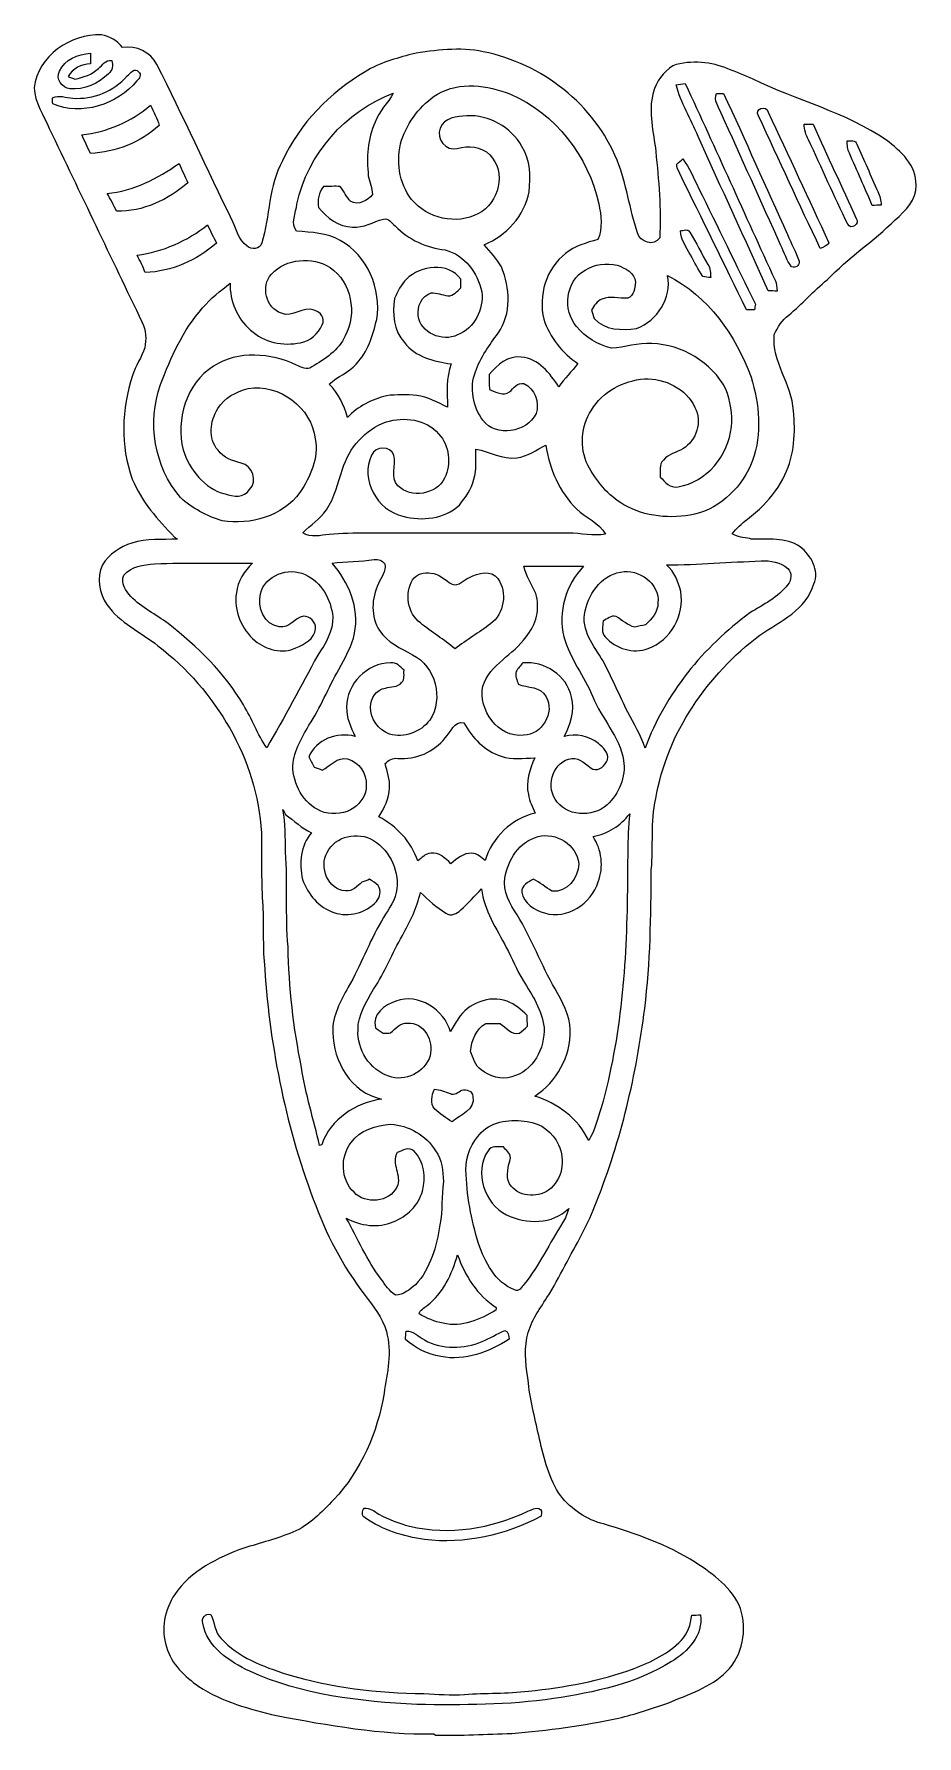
# Model space of a CAD drawing. Header units: centimetres. Extents: x -6.6 to 6.6, y -12.7 to 12.7.
import ezdxf

# ---------------------------------------------------------------- set-up
doc = ezdxf.new("R2010")
doc.units = ezdxf.units.CM
doc.header["$MEASUREMENT"] = 0
doc.layers.add('Camada 1', color=7, linetype='Continuous')

msp = doc.modelspace()

# ---------------------------------------------------------------- linework, layer by layer
at = {"layer": 'Camada 1', "color": 156}
for points, knots in [([(-6.57119, 11.85333), (-6.51369, 12.33205), (-6.02862, 12.65342), (-5.56894, 12.6425), (-5.56894, 12.6425), (-5.44547, 12.61638), (-5.33505, 12.5543), (-5.2578, 12.4534), (-5.2578, 12.4534), (-5.05283, 12.48656), (-4.83941, 12.38566), (-4.74415, 12.20011), (-4.74415, 12.20011), (-4.35575, 11.42752), (-3.99661, 10.64048), (-3.61667, 9.8633), (-3.61667, 9.8633), (-3.55881, 9.73843), (-3.52743, 9.58744), (-3.40818, 9.50348), (-3.40818, 9.50348), (-3.34362, 9.44491), (-3.21203, 9.44809), (-3.18769, 9.54687), (-3.18769, 9.54687), (-3.06528, 9.94903), (-3.08434, 10.39247), (-2.8783, 10.76924), (-2.8783, 10.76924), (-2.62113, 11.32557), (-2.17487, 11.78242), (-1.65028, 12.09286), (-1.65028, 12.09286), (-1.43756, 12.22304), (-1.1952, 12.29042), (-0.95637, 12.35568), (-0.95637, 12.35568), (-0.60678, 12.41848), (-0.24589, 12.46152), (0.10617, 12.3899), (0.10617, 12.3899), (0.97542, 12.21457), (1.76354, 11.60744), (2.09444, 10.7763), (2.09444, 10.7763), (2.2366, 10.42846), (2.28177, 10.05169), (2.39783, 9.6961), (2.39783, 9.6961), (2.43662, 9.56063), (2.64478, 9.48831), (2.72908, 9.62342), (2.72908, 9.62342), (2.75061, 10.05098), (2.71426, 10.47997), (2.67017, 10.90507), (2.67017, 10.90507), (2.64018, 11.19504), (2.55269, 11.49244), (2.63243, 11.78171), (2.63243, 11.78171), (2.67652, 11.9454), (2.7827, 12.08898), (2.92381, 12.18247), (2.92381, 12.18247), (3.06139, 12.22798), (3.2071, 12.24315), (3.35104, 12.22903), (3.35104, 12.22903), (3.62444, 12.21563), (3.8682, 12.07946), (4.11797, 11.98174), (4.11797, 11.98174), (4.76956, 11.66142), (5.49521, 11.49173), (6.09811, 11.0751), (6.09811, 11.0751), (6.31472, 10.91564), (6.54755, 10.69657), (6.53873, 10.40553), (6.53873, 10.40553), (6.5525, 10.18575), (6.37611, 10.02806), (6.23111, 9.89012), (6.23111, 9.89012), (5.90444, 9.57968), (5.53402, 9.31897), (5.21652, 8.999), (5.21652, 8.999), (5.0165, 8.83496), (4.84575, 8.63881), (4.64609, 8.47442), (4.64609, 8.47442), (4.54625, 8.4021), (4.48522, 8.2938), (4.43159, 8.1855), (4.43159, 8.1855), (4.39137, 7.7805), (4.69652, 7.44855), (4.71628, 7.05238), (4.71628, 7.05238), (4.74873, 6.73276), (4.73321, 6.39375), (4.58927, 6.10059), (4.58927, 6.10059), (4.51484, 5.92842), (4.39384, 5.78238), (4.2679, 5.64585), (4.2679, 5.64585), (4.12537, 5.49134), (3.93381, 5.38938), (3.80541, 5.22076), (3.80541, 5.22076), (3.88796, 5.18266), (3.97581, 5.15972), (4.06646, 5.15338), (4.06646, 5.15338), (4.06646, 5.15338), (4.08763, 5.14173), (4.08763, 5.14173), (4.08763, 5.14173), (4.33105, 5.13362), (4.60375, 5.18018), (4.81507, 5.0299), (4.81507, 5.0299), (4.97733, 4.90607), (5.1047, 4.68066), (5.02108, 4.47674), (5.02108, 4.47674), (4.91136, 4.09645), (4.52225, 3.92007), (4.21852, 3.71827), (4.21852, 3.71827), (3.43746, 3.12737), (2.83739, 2.26165), (2.66982, 1.28658), (2.66982, 1.28658), (2.59079, 0.93873), (2.63842, 0.58032), (2.60385, 0.22825), (2.60385, 0.22825), (2.59679, -0.46002), (2.59326, -1.15076), (2.50542, -1.83444), (2.50542, -1.83444), (2.38371, -2.81622), (2.15547, -3.78741), (1.78964, -4.70782), (1.78964, -4.70782), (1.6704, -5.04225), (1.48449, -5.34599), (1.32045, -5.65891), (1.32045, -5.65891), (1.23119, -5.81659), (1.15288, -5.98099), (1.05268, -6.13233), (1.05268, -6.13233), (0.93415, -6.32142), (0.79304, -6.50804), (0.75494, -6.73347), (0.75494, -6.73347), (0.70872, -6.95607), (0.75035, -7.18361), (0.77645, -7.40621), (0.77645, -7.40621), (0.80926, -7.68738), (0.88477, -7.96079), (0.94156, -8.2377), (0.94156, -8.2377), (1.01423, -8.5284), (1.07879, -8.8332), (1.25764, -9.08085), (1.25764, -9.08085), (1.41851, -9.28088), (1.64217, -9.43715), (1.89335, -9.49783), (1.89335, -9.49783), (2.36819, -9.63789), (2.84161, -9.80475), (3.26073, -10.07251), (3.26073, -10.07251), (3.52918, -10.24395), (3.80471, -10.44857), (3.92818, -10.75372), (3.92818, -10.75372), (4.0326, -11.07263), (3.96416, -11.45329), (3.7218, -11.69317), (3.7218, -11.69317), (3.48333, -11.93129), (3.15348, -12.03359), (2.85043, -12.1613), (2.85043, -12.1613), (2.60667, -12.24033), (2.36573, -12.32887), (2.11596, -12.38637), (2.11596, -12.38637), (1.59349, -12.49785), (1.06291, -12.56805), (0.53128, -12.61426), (0.53128, -12.61426), (0.15205, -12.61957), (-0.22577, -12.65061), (-0.60537, -12.63826), (-0.60537, -12.63826), (-0.60537, -12.63826), (-0.62934, -12.62133), (-0.62934, -12.62133), (-0.62934, -12.62133), (-1.41639, -12.63049), (-2.19499, -12.49291), (-2.96545, -12.34756), (-2.96545, -12.34756), (-3.36585, -12.25091), (-3.77296, -12.14366), (-4.12114, -11.91577), (-4.12114, -11.91577), (-4.32893, -11.76796), (-4.53214, -11.58063), (-4.60199, -11.32662), (-4.60199, -11.32662), (-4.69547, -11.06594), (-4.62455, -10.77348), (-4.48098, -10.54593), (-4.48098, -10.54593), (-4.23969, -10.19562), (-3.84281, -9.99842), (-3.45334, -9.85731), (-3.45334, -9.85731), (-3.20781, -9.78534), (-2.96121, -9.71515), (-2.72274, -9.62166), (-2.72274, -9.62166), (-2.47967, -9.51864), (-2.29622, -9.32285), (-2.11596, -9.13694), (-2.11596, -9.13694), (-1.71026, -8.70408), (-1.46368, -8.13788), (-1.36913, -7.5558), (-1.36913, -7.5558), (-1.32079, -7.25382), (-1.24741, -6.93878), (-1.33456, -6.6368), (-1.33456, -6.6368), (-1.38888, -6.43183), (-1.52788, -6.26674), (-1.65169, -6.09988), (-1.65169, -6.09988), (-1.98332, -5.66844), (-2.23555, -5.17983), (-2.42005, -4.66901), (-2.42005, -4.66901), (-2.84797, -3.538), (-3.07622, -2.33749), (-3.15029, -1.13242), (-3.15029, -1.13242), (-3.17746, -0.83819), (-3.14888, -0.54186), (-3.17712, -0.24765), (-3.17712, -0.24765), (-3.19546, 0.09418), (-3.18698, 0.43638), (-3.19193, 0.77823), (-3.19193, 0.77823), (-3.25508, 1.87642), (-3.86891, 2.89489), (-4.72968, 3.55952), (-4.72968, 3.55952), (-4.98544, 3.75884), (-5.29519, 3.89995), (-5.48852, 4.17018), (-5.48852, 4.17018), (-5.60528, 4.34021), (-5.6462, 4.57164), (-5.55342, 4.76143), (-5.55342, 4.76143), (-5.45853, 4.92266), (-5.29025, 5.02708), (-5.11632, 5.08565), (-5.11632, 5.08565), (-4.89795, 5.15725), (-4.66619, 5.13115), (-4.44041, 5.1449), (-4.44041, 5.1449), (-4.45135, 5.15231), (-4.4725, 5.16748), (-4.4831, 5.17489), (-4.4831, 5.17489), (-4.73251, 5.42924), (-4.97204, 5.70335), (-5.1114, 6.03566), (-5.1114, 6.03566), (-5.29132, 6.53026), (-5.2712, 7.0806), (-5.10821, 7.5766), (-5.10821, 7.5766), (-5.0606, 7.71983), (-4.97134, 7.84506), (-4.9269, 7.98935), (-4.9269, 7.98935), (-4.89654, 8.11388), (-4.90926, 8.24971), (-4.96288, 8.36647), (-4.96288, 8.36647), (-5.42783, 9.32568), (-5.88151, 10.29017), (-6.34576, 11.24972), (-6.34576, 11.24972), (-6.42796, 11.44869), (-6.55884, 11.63178), (-6.57119, 11.85333)], [0, 0, 0, 0, 0.01265823, 0.01265823, 0.01265823, 0.01265823, 0.02531646, 0.02531646, 0.02531646, 0.02531646, 0.03797468, 0.03797468, 0.03797468, 0.03797468, 0.05063291, 0.05063291, 0.05063291, 0.05063291, 0.06329114, 0.06329114, 0.06329114, 0.06329114, 0.07594937, 0.07594937, 0.07594937, 0.07594937, 0.08860759, 0.08860759, 0.08860759, 0.08860759, 0.10126582, 0.10126582, 0.10126582, 0.10126582, 0.11392405, 0.11392405, 0.11392405, 0.11392405, 0.12658228, 0.12658228, 0.12658228, 0.12658228, 0.13924051, 0.13924051, 0.13924051, 0.13924051, 0.15189873, 0.15189873, 0.15189873, 0.15189873, 0.16455696, 0.16455696, 0.16455696, 0.16455696, 0.17721519, 0.17721519, 0.17721519, 0.17721519, 0.18987342, 0.18987342, 0.18987342, 0.18987342, 0.20253165, 0.20253165, 0.20253165, 0.20253165, 0.21518987, 0.21518987, 0.21518987, 0.21518987, 0.2278481, 0.2278481, 0.2278481, 0.2278481, 0.24050633, 0.24050633, 0.24050633, 0.24050633, 0.25316456, 0.25316456, 0.25316456, 0.25316456, 0.26582278, 0.26582278, 0.26582278, 0.26582278, 0.27848101, 0.27848101, 0.27848101, 0.27848101, 0.29113924, 0.29113924, 0.29113924, 0.29113924, 0.30379747, 0.30379747, 0.30379747, 0.30379747, 0.3164557, 0.3164557, 0.3164557, 0.3164557, 0.32911392, 0.32911392, 0.32911392, 0.32911392, 0.34177215, 0.34177215, 0.34177215, 0.34177215, 0.35443038, 0.35443038, 0.35443038, 0.35443038, 0.36708861, 0.36708861, 0.36708861, 0.36708861, 0.37974684, 0.37974684, 0.37974684, 0.37974684, 0.39240506, 0.39240506, 0.39240506, 0.39240506, 0.40506329, 0.40506329, 0.40506329, 0.40506329, 0.41772152, 0.41772152, 0.41772152, 0.41772152, 0.43037975, 0.43037975, 0.43037975, 0.43037975, 0.44303797, 0.44303797, 0.44303797, 0.44303797, 0.4556962, 0.4556962, 0.4556962, 0.4556962, 0.46835443, 0.46835443, 0.46835443, 0.46835443, 0.48101266, 0.48101266, 0.48101266, 0.48101266, 0.49367089, 0.49367089, 0.49367089, 0.49367089, 0.50632911, 0.50632911, 0.50632911, 0.50632911, 0.51898734, 0.51898734, 0.51898734, 0.51898734, 0.53164557, 0.53164557, 0.53164557, 0.53164557, 0.5443038, 0.5443038, 0.5443038, 0.5443038, 0.55696203, 0.55696203, 0.55696203, 0.55696203, 0.56962025, 0.56962025, 0.56962025, 0.56962025, 0.58227848, 0.58227848, 0.58227848, 0.58227848, 0.59493671, 0.59493671, 0.59493671, 0.59493671, 0.60759494, 0.60759494, 0.60759494, 0.60759494, 0.62025316, 0.62025316, 0.62025316, 0.62025316, 0.63291139, 0.63291139, 0.63291139, 0.63291139, 0.64556962, 0.64556962, 0.64556962, 0.64556962, 0.65822785, 0.65822785, 0.65822785, 0.65822785, 0.67088608, 0.67088608, 0.67088608, 0.67088608, 0.6835443, 0.6835443, 0.6835443, 0.6835443, 0.69620253, 0.69620253, 0.69620253, 0.69620253, 0.70886076, 0.70886076, 0.70886076, 0.70886076, 0.72151899, 0.72151899, 0.72151899, 0.72151899, 0.73417722, 0.73417722, 0.73417722, 0.73417722, 0.74683544, 0.74683544, 0.74683544, 0.74683544, 0.75949367, 0.75949367, 0.75949367, 0.75949367, 0.7721519, 0.7721519, 0.7721519, 0.7721519, 0.78481013, 0.78481013, 0.78481013, 0.78481013, 0.79746835, 0.79746835, 0.79746835, 0.79746835, 0.81012658, 0.81012658, 0.81012658, 0.81012658, 0.82278481, 0.82278481, 0.82278481, 0.82278481, 0.83544304, 0.83544304, 0.83544304, 0.83544304, 0.84810127, 0.84810127, 0.84810127, 0.84810127, 0.86075949, 0.86075949, 0.86075949, 0.86075949, 0.87341772, 0.87341772, 0.87341772, 0.87341772, 0.88607595, 0.88607595, 0.88607595, 0.88607595, 0.89873418, 0.89873418, 0.89873418, 0.89873418, 0.91139241, 0.91139241, 0.91139241, 0.91139241, 0.92405063, 0.92405063, 0.92405063, 0.92405063, 0.93670886, 0.93670886, 0.93670886, 0.93670886, 0.94936709, 0.94936709, 0.94936709, 0.94936709, 0.96202532, 0.96202532, 0.96202532, 0.96202532, 0.97468354, 0.97468354, 0.97468354, 0.97468354, 1, 1, 1, 1]), ([(-5.18548, 12.03042), (-5.18548, 12.03042), (-5.18548, 12.03042), (-5.18548, 12.03042), (-5.18548, 12.03042), (-5.38585, 11.80288), (-5.69382, 11.67694), (-5.99581, 11.69987), (-5.99581, 11.69987), (-6.09599, 11.70516), (-6.20006, 11.75349), (-6.29567, 11.70269), (-6.29567, 11.70269), (-6.29532, 11.68082), (-6.29462, 11.63672), (-6.29425, 11.61485), (-6.29425, 11.61485), (-5.86351, 11.43035), (-5.334, 11.60462), (-5.04119, 11.95704), (-5.04119, 11.95704), (-5.00839, 11.99091), (-4.96252, 12.05406), (-5.01826, 12.09181), (-5.01826, 12.09181), (-5.0733, 12.16307), (-5.14456, 12.06993), (-5.18548, 12.03042)], [0, 0, 0, 0, 0.125, 0.125, 0.125, 0.125, 0.25, 0.25, 0.25, 0.25, 0.375, 0.375, 0.375, 0.375, 0.5, 0.5, 0.5, 0.5, 0.625, 0.625, 0.625, 0.625, 0.75, 0.75, 0.75, 0.75, 1, 1, 1, 1]), ([(-6.19371, 12.09957), (-6.19371, 12.09957), (-6.19371, 12.09957), (-6.19371, 12.09957), (-6.19371, 12.09957), (-6.25439, 11.98703), (-6.15526, 11.85262), (-6.03708, 11.84062), (-6.03708, 11.84062), (-5.82577, 11.81946), (-5.61199, 11.91436), (-5.46522, 12.06358), (-5.46522, 12.06358), (-5.40349, 12.11121), (-5.38938, 12.18811), (-5.41689, 12.25902), (-5.41689, 12.25902), (-5.50862, 12.27631), (-5.55342, 12.18917), (-5.61445, 12.14049), (-5.61445, 12.14049), (-5.71041, 12.04983), (-5.83988, 12.01208), (-5.9644, 11.98033), (-5.9644, 11.98033), (-5.98945, 11.99126), (-6.0399, 12.01243), (-6.06531, 12.02302), (-6.06531, 12.02302), (-5.99617, 12.14437), (-5.86668, 12.20222), (-5.73122, 12.20927), (-5.73122, 12.20927), (-5.73017, 12.26185), (-5.73051, 12.31406), (-5.73193, 12.36662), (-5.73193, 12.36662), (-5.91467, 12.35886), (-6.11716, 12.27701), (-6.19371, 12.09957)], [0, 0, 0, 0, 0.09090909, 0.09090909, 0.09090909, 0.09090909, 0.18181818, 0.18181818, 0.18181818, 0.18181818, 0.27272727, 0.27272727, 0.27272727, 0.27272727, 0.36363636, 0.36363636, 0.36363636, 0.36363636, 0.45454545, 0.45454545, 0.45454545, 0.45454545, 0.54545455, 0.54545455, 0.54545455, 0.54545455, 0.63636364, 0.63636364, 0.63636364, 0.63636364, 0.72727273, 0.72727273, 0.72727273, 0.72727273, 0.81818182, 0.81818182, 0.81818182, 0.81818182, 1, 1, 1, 1]), ([(-0.57538, 11.75914), (-0.57538, 11.75914), (-0.57538, 11.75914), (-0.57538, 11.75914), (-0.57538, 11.75914), (-0.82549, 11.60215), (-1.01177, 11.35027), (-1.11159, 11.07439), (-1.11159, 11.07439), (-1.19274, 10.77912), (-1.15147, 10.43904), (-0.95885, 10.19386), (-0.95885, 10.19386), (-0.72707, 9.91058), (-0.29245, 9.80828), (0.03386, 9.98431), (0.03386, 9.98431), (0.33937, 10.13918), (0.45507, 10.60626), (0.20214, 10.85779), (0.20214, 10.85779), (0.07513, 10.9869), (-0.11394, 11.00137), (-0.27975, 10.95375), (-0.27975, 10.95375), (-0.44555, 10.90471), (-0.60289, 11.1005), (-0.53374, 11.25361), (-0.53374, 11.25361), (-0.478, 11.412), (-0.28397, 11.43282), (-0.14005, 11.43669), (-0.14005, 11.43669), (0.1912, 11.45751), (0.52034, 11.26948), (0.68014, 10.98056), (0.68014, 10.98056), (0.80892, 10.7823), (0.81138, 10.53465), (0.78668, 10.30781), (0.78668, 10.30781), (0.7179, 9.95397), (0.45261, 9.6527), (0.11959, 9.52112), (0.11959, 9.52112), (0.20954, 9.41528), (0.30868, 9.31368), (0.37499, 9.19021), (0.37499, 9.19021), (0.50906, 8.88012), (0.52811, 8.49453), (0.32737, 8.20772), (0.32737, 8.20772), (0.19931, 8.02604), (0.06068, 7.84647), (-0.00881, 7.63235), (-0.00881, 7.63235), (-0.10371, 7.39457), (-0.04655, 7.11482), (0.09913, 6.9102), (0.09913, 6.9102), (0.2988, 6.65232), (0.75177, 6.72782), (0.89146, 7.01038), (0.89146, 7.01038), (0.94262, 7.17303), (0.87488, 7.38716), (0.71084, 7.4563), (0.71084, 7.4563), (0.61207, 7.47959), (0.55774, 7.38928), (0.49564, 7.33283), (0.49564, 7.33283), (0.40357, 7.27004), (0.28892, 7.32861), (0.19931, 7.36847), (0.19931, 7.36847), (0.19368, 7.44361), (0.19261, 7.51874), (0.19578, 7.59388), (0.19578, 7.59388), (0.31396, 7.73358), (0.47201, 7.87752), (0.67062, 7.85071), (0.67062, 7.85071), (0.92745, 7.82778), (1.09889, 7.60942), (1.22802, 7.40762), (1.22802, 7.40762), (1.31444, 7.53004), (1.42063, 7.63588), (1.51377, 7.75263), (1.51377, 7.75263), (1.27987, 7.9121), (1.09466, 8.14317), (1.00576, 8.41304), (1.00576, 8.41304), (0.92075, 8.7644), (1.03998, 9.16727), (1.32997, 9.39129), (1.32997, 9.39129), (1.46897, 9.50101), (1.64007, 9.55357), (1.80939, 9.59626), (1.80939, 9.59626), (1.88419, 9.76488), (1.85914, 9.95503), (1.82245, 10.12966), (1.82245, 10.12966), (1.67181, 10.8331), (1.17792, 11.47233), (0.51257, 11.75808), (0.51257, 11.75808), (0.17039, 11.89284), (-0.24306, 11.95387), (-0.57538, 11.75914)], [0, 0, 0, 0, 0.03333333, 0.03333333, 0.03333333, 0.03333333, 0.06666667, 0.06666667, 0.06666667, 0.06666667, 0.1, 0.1, 0.1, 0.1, 0.13333333, 0.13333333, 0.13333333, 0.13333333, 0.16666667, 0.16666667, 0.16666667, 0.16666667, 0.2, 0.2, 0.2, 0.2, 0.23333333, 0.23333333, 0.23333333, 0.23333333, 0.26666667, 0.26666667, 0.26666667, 0.26666667, 0.3, 0.3, 0.3, 0.3, 0.33333333, 0.33333333, 0.33333333, 0.33333333, 0.36666667, 0.36666667, 0.36666667, 0.36666667, 0.4, 0.4, 0.4, 0.4, 0.43333333, 0.43333333, 0.43333333, 0.43333333, 0.46666667, 0.46666667, 0.46666667, 0.46666667, 0.5, 0.5, 0.5, 0.5, 0.53333333, 0.53333333, 0.53333333, 0.53333333, 0.56666667, 0.56666667, 0.56666667, 0.56666667, 0.6, 0.6, 0.6, 0.6, 0.63333333, 0.63333333, 0.63333333, 0.63333333, 0.66666667, 0.66666667, 0.66666667, 0.66666667, 0.7, 0.7, 0.7, 0.7, 0.73333333, 0.73333333, 0.73333333, 0.73333333, 0.76666667, 0.76666667, 0.76666667, 0.76666667, 0.8, 0.8, 0.8, 0.8, 0.83333333, 0.83333333, 0.83333333, 0.83333333, 0.86666667, 0.86666667, 0.86666667, 0.86666667, 0.9, 0.9, 0.9, 0.9, 0.93333333, 0.93333333, 0.93333333, 0.93333333, 1, 1, 1, 1]), ([(2.97144, 11.89919), (2.97144, 11.89919), (2.97144, 11.89919), (2.97144, 11.89919), (2.97144, 11.89919), (3.04623, 11.63037), (3.19158, 11.38802), (3.29881, 11.13119), (3.29881, 11.13119), (3.64489, 10.36532), (3.99661, 9.6019), (4.34128, 8.83496), (4.34128, 8.83496), (4.38572, 8.83355), (4.43052, 8.8325), (4.47569, 8.83143), (4.47569, 8.83143), (4.46899, 8.88646), (4.46722, 8.94362), (4.44324, 8.99442), (4.44324, 8.99442), (3.9945, 9.96703), (3.55952, 10.94598), (3.10868, 11.91718), (3.10868, 11.91718), (3.06246, 11.91189), (3.01695, 11.90589), (2.97144, 11.89919)], [0, 0, 0, 0, 0.125, 0.125, 0.125, 0.125, 0.25, 0.25, 0.25, 0.25, 0.375, 0.375, 0.375, 0.375, 0.5, 0.5, 0.5, 0.5, 0.625, 0.625, 0.625, 0.625, 0.75, 0.75, 0.75, 0.75, 1, 1, 1, 1]), ([(-2.66276, 10.12295), (-2.66276, 10.12295), (-2.66276, 10.12295), (-2.66276, 10.12295), (-2.66276, 10.12295), (-2.68111, 9.99701), (-2.76083, 9.8312), (-2.66876, 9.72255), (-2.66876, 9.72255), (-2.45039, 9.70103), (-2.2165, 9.70386), (-2.02282, 9.58179), (-2.02282, 9.58179), (-1.61008, 9.36412), (-1.4037, 8.85789), (-1.47813, 8.40809), (-1.47813, 8.40809), (-1.53246, 8.17138), (-1.61079, 7.92656), (-1.78257, 7.747), (-1.78257, 7.747), (-1.89512, 7.6207), (-2.05951, 7.56179), (-2.18405, 7.44996), (-2.18405, 7.44996), (-2.04823, 7.31237), (-1.96356, 7.1388), (-1.91311, 6.95395), (-1.91311, 6.95395), (-1.75682, 7.11553), (-1.5501, 7.22312), (-1.33278, 7.27569), (-1.33278, 7.27569), (-1.18321, 7.29543), (-1.03152, 7.29333), (-0.88123, 7.28132), (-0.88123, 7.28132), (-0.71754, 7.2591), (-0.57114, 7.17656), (-0.42509, 7.10388), (-0.42509, 7.10388), (-0.43039, 7.32048), (-0.44732, 7.54167), (-0.37146, 7.74946), (-0.37146, 7.74946), (-0.62618, 7.78898), (-0.90382, 7.84895), (-1.0668, 8.06943), (-1.0668, 8.06943), (-1.22836, 8.24441), (-1.2467, 8.49488), (-1.21214, 8.71995), (-1.21214, 8.71995), (-1.16804, 8.82438), (-1.11831, 8.93022), (-1.03575, 9.01064), (-1.03575, 9.01064), (-0.82337, 9.21631), (-0.42087, 9.2657), (-0.22684, 9.01099), (-0.22684, 9.01099), (-0.22684, 8.9669), (-0.22684, 8.92315), (-0.22647, 8.87906), (-0.22647, 8.87906), (-0.28434, 8.83179), (-0.33655, 8.75665), (-0.42016, 8.76194), (-0.42016, 8.76194), (-0.50446, 8.77147), (-0.58454, 8.81097), (-0.67027, 8.80463), (-0.67027, 8.80463), (-0.80963, 8.76018), (-0.87736, 8.60495), (-0.86184, 8.46737), (-0.86184, 8.46737), (-0.83007, 8.20842), (-0.49954, 8.0712), (-0.27586, 8.17915), (-0.27586, 8.17915), (-0.02645, 8.27687), (0.11782, 8.56156), (0.08395, 8.8212), (0.08395, 8.8212), (0.02504, 9.10025), (-0.1711, 9.37153), (-0.4579, 9.44315), (-0.4579, 9.44315), (-0.73695, 9.47596), (-1.00824, 9.5959), (-1.20261, 9.80193), (-1.20261, 9.80193), (-1.25518, 9.84355), (-1.29962, 9.9254), (-1.37829, 9.90247), (-1.37829, 9.90247), (-1.53, 9.85943), (-1.67216, 9.76982), (-1.83549, 9.78358), (-1.83549, 9.78358), (-2.04364, 9.78605), (-2.2165, 9.92187), (-2.34421, 10.07427), (-2.34421, 10.07427), (-2.36044, 10.18645), (-2.34314, 10.29863), (-2.2673, 10.38612), (-2.2673, 10.38612), (-2.18475, 10.3893), (-2.10219, 10.39001), (-2.0193, 10.38859), (-2.0193, 10.38859), (-1.96215, 10.31733), (-1.92792, 10.22914), (-1.86407, 10.16387), (-1.86407, 10.16387), (-1.75012, 10.1032), (-1.61361, 10.17129), (-1.54269, 10.26653), (-1.54269, 10.26653), (-1.53811, 10.3632), (-1.59032, 10.45174), (-1.60231, 10.54629), (-1.60231, 10.54629), (-1.62877, 10.81546), (-1.61607, 11.0945), (-1.50142, 11.34356), (-1.50142, 11.34356), (-1.44533, 11.50725), (-1.31092, 11.62367), (-1.23155, 11.7736), (-1.23155, 11.7736), (-1.94132, 11.50513), (-2.50754, 10.86943), (-2.66276, 10.12295)], [0, 0, 0, 0, 0.02857143, 0.02857143, 0.02857143, 0.02857143, 0.05714286, 0.05714286, 0.05714286, 0.05714286, 0.08571429, 0.08571429, 0.08571429, 0.08571429, 0.11428571, 0.11428571, 0.11428571, 0.11428571, 0.14285714, 0.14285714, 0.14285714, 0.14285714, 0.17142857, 0.17142857, 0.17142857, 0.17142857, 0.2, 0.2, 0.2, 0.2, 0.22857143, 0.22857143, 0.22857143, 0.22857143, 0.25714286, 0.25714286, 0.25714286, 0.25714286, 0.28571429, 0.28571429, 0.28571429, 0.28571429, 0.31428571, 0.31428571, 0.31428571, 0.31428571, 0.34285714, 0.34285714, 0.34285714, 0.34285714, 0.37142857, 0.37142857, 0.37142857, 0.37142857, 0.4, 0.4, 0.4, 0.4, 0.42857143, 0.42857143, 0.42857143, 0.42857143, 0.45714286, 0.45714286, 0.45714286, 0.45714286, 0.48571429, 0.48571429, 0.48571429, 0.48571429, 0.51428571, 0.51428571, 0.51428571, 0.51428571, 0.54285714, 0.54285714, 0.54285714, 0.54285714, 0.57142857, 0.57142857, 0.57142857, 0.57142857, 0.6, 0.6, 0.6, 0.6, 0.62857143, 0.62857143, 0.62857143, 0.62857143, 0.65714286, 0.65714286, 0.65714286, 0.65714286, 0.68571429, 0.68571429, 0.68571429, 0.68571429, 0.71428571, 0.71428571, 0.71428571, 0.71428571, 0.74285714, 0.74285714, 0.74285714, 0.74285714, 0.77142857, 0.77142857, 0.77142857, 0.77142857, 0.8, 0.8, 0.8, 0.8, 0.82857143, 0.82857143, 0.82857143, 0.82857143, 0.85714286, 0.85714286, 0.85714286, 0.85714286, 0.88571429, 0.88571429, 0.88571429, 0.88571429, 0.91428571, 0.91428571, 0.91428571, 0.91428571, 0.94285714, 0.94285714, 0.94285714, 0.94285714, 1, 1, 1, 1]), ([(3.57258, 11.77148), (3.57258, 11.77148), (3.57258, 11.77148), (3.57258, 11.77148), (3.57258, 11.77148), (3.52636, 11.66636), (3.60503, 11.57181), (3.64208, 11.47762), (3.64208, 11.47762), (3.93946, 10.82181), (4.23403, 10.16494), (4.53036, 9.50877), (4.53036, 9.50877), (4.57975, 9.40258), (4.61856, 9.29004), (4.68558, 9.19302), (4.68558, 9.19302), (4.75438, 9.17081), (4.80165, 9.20184), (4.80201, 9.27452), (4.80201, 9.27452), (4.75402, 9.41246), (4.68277, 9.54087), (4.62667, 9.67528), (4.62667, 9.67528), (4.30847, 10.37237), (4.00227, 11.0751), (3.67736, 11.76901), (3.67736, 11.76901), (3.64208, 11.76972), (3.60715, 11.77077), (3.57258, 11.77148)], [0, 0, 0, 0, 0.11111111, 0.11111111, 0.11111111, 0.11111111, 0.22222222, 0.22222222, 0.22222222, 0.22222222, 0.33333333, 0.33333333, 0.33333333, 0.33333333, 0.44444444, 0.44444444, 0.44444444, 0.44444444, 0.55555556, 0.55555556, 0.55555556, 0.55555556, 0.66666667, 0.66666667, 0.66666667, 0.66666667, 0.77777778, 0.77777778, 0.77777778, 0.77777778, 1, 1, 1, 1]), ([(-5.86069, 11.15377), (-5.86069, 11.15377), (-5.86069, 11.15377), (-5.86069, 11.15377), (-5.86069, 11.15377), (-5.82012, 11.06134), (-5.77639, 10.96997), (-5.73088, 10.87931), (-5.73088, 10.87931), (-5.35798, 10.89342), (-4.98686, 11.04229), (-4.71134, 11.29488), (-4.71134, 11.29488), (-4.74203, 11.3993), (-4.79319, 11.49597), (-4.8387, 11.59439), (-4.8387, 11.59439), (-5.12833, 11.35062), (-5.48464, 11.19681), (-5.86069, 11.15377)], [0, 0, 0, 0, 0.16666667, 0.16666667, 0.16666667, 0.16666667, 0.33333333, 0.33333333, 0.33333333, 0.33333333, 0.5, 0.5, 0.5, 0.5, 0.66666667, 0.66666667, 0.66666667, 0.66666667, 1, 1, 1, 1]), ([(4.1977, 11.43634), (4.1977, 11.43634), (4.1977, 11.43634), (4.1977, 11.43634), (4.1977, 11.43634), (4.50249, 10.77912), (4.80342, 10.11977), (5.11527, 9.46573), (5.11527, 9.46573), (5.16502, 9.48125), (5.21017, 9.507), (5.2451, 9.54687), (5.2451, 9.54687), (4.94347, 10.19527), (4.64572, 10.84579), (4.34021, 11.49244), (4.34021, 11.49244), (4.32011, 11.61132), (4.12396, 11.53689), (4.1977, 11.43634)], [0, 0, 0, 0, 0.16666667, 0.16666667, 0.16666667, 0.16666667, 0.33333333, 0.33333333, 0.33333333, 0.33333333, 0.5, 0.5, 0.5, 0.5, 0.66666667, 0.66666667, 0.66666667, 0.66666667, 1, 1, 1, 1]), ([(4.87469, 11.31146), (4.87469, 11.31146), (4.87469, 11.31146), (4.87469, 11.31146), (4.87469, 11.31146), (4.87785, 11.23068), (4.90149, 11.15341), (4.93888, 11.08215), (4.93888, 11.08215), (5.13856, 10.66518), (5.31988, 10.23937), (5.5245, 9.82521), (5.5245, 9.82521), (5.5686, 9.73454), (5.709, 9.8312), (5.65009, 9.91164), (5.65009, 9.91164), (5.43984, 10.37942), (5.21723, 10.84192), (5.01015, 11.31111), (5.01015, 11.31111), (4.96464, 11.31216), (4.91949, 11.31216), (4.87469, 11.31146)], [0, 0, 0, 0, 0.14285714, 0.14285714, 0.14285714, 0.14285714, 0.28571429, 0.28571429, 0.28571429, 0.28571429, 0.42857143, 0.42857143, 0.42857143, 0.42857143, 0.57142857, 0.57142857, 0.57142857, 0.57142857, 0.71428571, 0.71428571, 0.71428571, 0.71428571, 1, 1, 1, 1]), ([(5.51427, 11.06769), (5.51427, 11.06769), (5.51427, 11.06769), (5.51427, 11.06769), (5.51427, 11.06769), (5.51602, 11.00419), (5.51814, 10.93858), (5.54813, 10.88072), (5.54813, 10.88072), (5.66349, 10.62319), (5.77566, 10.36425), (5.88892, 10.10567), (5.88892, 10.10567), (5.93266, 10.10673), (5.97641, 10.10814), (6.02085, 10.10955), (6.02085, 10.10955), (6.01698, 10.17905), (6.00321, 10.24784), (5.97181, 10.30993), (5.97181, 10.30993), (5.86317, 10.54276), (5.76862, 10.78194), (5.65925, 11.01442), (5.65925, 11.01442), (5.64444, 11.08533), (5.56541, 11.05852), (5.51427, 11.06769)], [0, 0, 0, 0, 0.125, 0.125, 0.125, 0.125, 0.25, 0.25, 0.25, 0.25, 0.375, 0.375, 0.375, 0.375, 0.5, 0.5, 0.5, 0.5, 0.625, 0.625, 0.625, 0.625, 0.75, 0.75, 0.75, 0.75, 1, 1, 1, 1]), ([(-5.48604, 10.28382), (-5.48604, 10.28382), (-5.48604, 10.28382), (-5.48604, 10.28382), (-5.48604, 10.28382), (-5.43418, 10.19844), (-5.38833, 10.1099), (-5.34458, 10.0203), (-5.34458, 10.0203), (-4.95158, 10.00724), (-4.57588, 10.19104), (-4.28342, 10.44292), (-4.28342, 10.44292), (-4.33034, 10.53711), (-4.37444, 10.63237), (-4.41607, 10.72902), (-4.41607, 10.72902), (-4.73357, 10.5036), (-5.09235, 10.31875), (-5.48604, 10.28382)], [0, 0, 0, 0, 0.16666667, 0.16666667, 0.16666667, 0.16666667, 0.33333333, 0.33333333, 0.33333333, 0.33333333, 0.5, 0.5, 0.5, 0.5, 0.66666667, 0.66666667, 0.66666667, 0.66666667, 1, 1, 1, 1]), ([(2.98272, 10.71986), (2.98272, 10.71986), (2.98272, 10.71986), (2.98272, 10.71986), (2.98272, 10.71986), (2.97356, 10.66905), (3.00955, 10.62495), (3.02648, 10.57945), (3.02648, 10.57945), (3.35879, 9.90388), (3.69005, 9.22761), (4.01954, 8.55062), (4.01954, 8.55062), (4.05906, 8.55132), (4.09857, 8.55203), (4.13843, 8.55274), (4.13843, 8.55274), (4.14197, 8.57391), (4.1483, 8.61624), (4.15149, 8.6374), (4.15149, 8.6374), (3.86927, 9.21244), (3.58985, 9.78923), (3.30588, 10.3639), (3.30588, 10.3639), (3.23285, 10.50995), (3.17358, 10.66447), (3.0741, 10.7957), (3.0741, 10.7957), (3.05118, 10.77665), (3.00567, 10.7389), (2.98272, 10.71986)], [0, 0, 0, 0, 0.11111111, 0.11111111, 0.11111111, 0.11111111, 0.22222222, 0.22222222, 0.22222222, 0.22222222, 0.33333333, 0.33333333, 0.33333333, 0.33333333, 0.44444444, 0.44444444, 0.44444444, 0.44444444, 0.55555556, 0.55555556, 0.55555556, 0.55555556, 0.66666667, 0.66666667, 0.66666667, 0.66666667, 0.77777778, 0.77777778, 0.77777778, 0.77777778, 1, 1, 1, 1]), ([(-5.03943, 9.36377), (-5.03943, 9.36377), (-5.03943, 9.36377), (-5.03943, 9.36377), (-5.03943, 9.36377), (-4.99392, 9.28193), (-4.95547, 9.1962), (-4.91842, 9.11013), (-4.91842, 9.11013), (-4.52825, 9.11718), (-4.15008, 9.29004), (-3.85797, 9.54369), (-3.85797, 9.54369), (-3.9056, 9.6333), (-3.95076, 9.72431), (-3.99167, 9.8171), (-3.99167, 9.8171), (-4.29401, 9.57579), (-4.65632, 9.41775), (-5.03943, 9.36377)], [0, 0, 0, 0, 0.16666667, 0.16666667, 0.16666667, 0.16666667, 0.33333333, 0.33333333, 0.33333333, 0.33333333, 0.5, 0.5, 0.5, 0.5, 0.66666667, 0.66666667, 0.66666667, 0.66666667, 1, 1, 1, 1]), ([(3.03564, 9.72996), (3.03564, 9.72996), (3.03564, 9.72996), (3.03564, 9.72996), (3.03564, 9.72996), (3.04058, 9.59414), (3.12737, 9.48477), (3.18698, 9.36872), (3.18698, 9.36872), (3.24838, 9.26218), (3.29847, 9.14858), (3.37043, 9.04804), (3.37043, 9.04804), (3.40818, 9.03887), (3.44699, 9.03464), (3.4865, 9.03464), (3.4865, 9.03464), (3.48473, 9.10096), (3.48262, 9.1701), (3.44416, 9.22725), (3.44416, 9.22725), (3.35138, 9.38565), (3.27271, 9.55251), (3.1757, 9.70808), (3.1757, 9.70808), (3.14749, 9.76524), (3.08292, 9.7289), (3.03564, 9.72996)], [0, 0, 0, 0, 0.125, 0.125, 0.125, 0.125, 0.25, 0.25, 0.25, 0.25, 0.375, 0.375, 0.375, 0.375, 0.5, 0.5, 0.5, 0.5, 0.625, 0.625, 0.625, 0.625, 0.75, 0.75, 0.75, 0.75, 1, 1, 1, 1]), ([(-3.04165, 9.08438), (-3.04165, 9.08438), (-3.04165, 9.08438), (-3.04165, 9.08438), (-3.04165, 9.08438), (-3.20569, 8.90446), (-3.12632, 8.57884), (-2.89348, 8.50159), (-2.89348, 8.50159), (-2.72661, 8.42715), (-2.57315, 8.61412), (-2.40558, 8.54816), (-2.40558, 8.54816), (-2.31457, 8.5224), (-2.23943, 8.42186), (-2.28635, 8.32802), (-2.28635, 8.32802), (-2.34843, 8.19925), (-2.46732, 8.08743), (-2.61231, 8.06414), (-2.61231, 8.06414), (-2.86914, 8.01052), (-3.16123, 8.0652), (-3.3528, 8.25287), (-3.3528, 8.25287), (-3.55353, 8.42186), (-3.66465, 8.68715), (-3.65619, 8.9482), (-3.65619, 8.9482), (-3.79801, 8.83284), (-3.94828, 8.7249), (-4.06505, 8.58273), (-4.06505, 8.58273), (-4.35609, 8.25429), (-4.53989, 7.84859), (-4.68948, 7.44044), (-4.68948, 7.44044), (-4.89303, 6.88233), (-4.78508, 6.21558), (-4.39632, 5.76333), (-4.39632, 5.76333), (-4.21957, 5.60387), (-4.00368, 5.48286), (-3.77472, 5.41689), (-3.77472, 5.41689), (-3.35526, 5.34811), (-2.87972, 5.48462), (-2.61937, 5.8353), (-2.61937, 5.8353), (-2.46556, 6.06812), (-2.3361, 6.34893), (-2.39112, 6.63434), (-2.39112, 6.63434), (-2.44369, 7.10106), (-2.9284, 7.46054), (-3.38949, 7.38292), (-3.38949, 7.38292), (-3.56622, 7.33743), (-3.74297, 7.24675), (-3.8375, 7.08377), (-3.8375, 7.08377), (-3.96027, 6.90316), (-3.98463, 6.63821), (-3.83611, 6.4643), (-3.83611, 6.4643), (-3.75532, 6.35246), (-3.62162, 6.30307), (-3.49179, 6.2752), (-3.49179, 6.2752), (-3.32598, 6.23639), (-3.24131, 6.00533), (-3.36761, 5.8794), (-3.36761, 5.8794), (-3.44769, 5.7538), (-3.60997, 5.7732), (-3.73133, 5.81589), (-3.73133, 5.81589), (-4.04459, 5.89209), (-4.2545, 6.17926), (-4.3568, 6.46923), (-4.3568, 6.46923), (-4.4651, 6.92043), (-4.31058, 7.45842), (-3.9056, 7.71418), (-3.9056, 7.71418), (-3.538, 7.9516), (-3.05399, 7.9121), (-2.67124, 7.73219), (-2.67124, 7.73219), (-2.59961, 7.70361), (-2.51459, 7.64538), (-2.44157, 7.70361), (-2.44157, 7.70361), (-2.24754, 7.81897), (-2.04364, 7.9516), (-1.94663, 8.16468), (-1.94663, 8.16468), (-1.766, 8.49665), (-1.85349, 8.96584), (-2.17099, 9.18316), (-2.17099, 9.18316), (-2.43557, 9.34861), (-2.8268, 9.31897), (-3.04165, 9.08438)], [0, 0, 0, 0, 0.03703704, 0.03703704, 0.03703704, 0.03703704, 0.07407407, 0.07407407, 0.07407407, 0.07407407, 0.11111111, 0.11111111, 0.11111111, 0.11111111, 0.14814815, 0.14814815, 0.14814815, 0.14814815, 0.18518519, 0.18518519, 0.18518519, 0.18518519, 0.22222222, 0.22222222, 0.22222222, 0.22222222, 0.25925926, 0.25925926, 0.25925926, 0.25925926, 0.2962963, 0.2962963, 0.2962963, 0.2962963, 0.33333333, 0.33333333, 0.33333333, 0.33333333, 0.37037037, 0.37037037, 0.37037037, 0.37037037, 0.40740741, 0.40740741, 0.40740741, 0.40740741, 0.44444444, 0.44444444, 0.44444444, 0.44444444, 0.48148148, 0.48148148, 0.48148148, 0.48148148, 0.51851852, 0.51851852, 0.51851852, 0.51851852, 0.55555556, 0.55555556, 0.55555556, 0.55555556, 0.59259259, 0.59259259, 0.59259259, 0.59259259, 0.62962963, 0.62962963, 0.62962963, 0.62962963, 0.66666667, 0.66666667, 0.66666667, 0.66666667, 0.7037037, 0.7037037, 0.7037037, 0.7037037, 0.74074074, 0.74074074, 0.74074074, 0.74074074, 0.77777778, 0.77777778, 0.77777778, 0.77777778, 0.81481481, 0.81481481, 0.81481481, 0.81481481, 0.85185185, 0.85185185, 0.85185185, 0.85185185, 0.88888889, 0.88888889, 0.88888889, 0.88888889, 0.92592593, 0.92592593, 0.92592593, 0.92592593, 1, 1, 1, 1]), ([(1.61924, 9.14329), (1.61924, 9.14329), (1.61924, 9.14329), (1.61924, 9.14329), (1.61924, 9.14329), (1.33032, 8.98243), (1.28057, 8.54533), (1.49294, 8.30333), (1.49294, 8.30333), (1.62453, 8.14492), (1.81115, 8.03098), (2.01048, 7.983), (2.01048, 7.983), (2.21262, 7.98865), (2.407, 8.06979), (2.6116, 8.05109), (2.6116, 8.05109), (3.06351, 8.03804), (3.49885, 7.77487), (3.71298, 7.37517), (3.71298, 7.37517), (3.77155, 7.19384), (3.82447, 7.00369), (3.79518, 6.81143), (3.79518, 6.81143), (3.74473, 6.39375), (3.43288, 5.98805), (3.00177, 5.92313), (3.00177, 5.92313), (2.88395, 5.89667), (2.80811, 5.99405), (2.73543, 6.06707), (2.73543, 6.06707), (2.74002, 6.15209), (2.71215, 6.2551), (2.78482, 6.31895), (2.78482, 6.31895), (2.85715, 6.41103), (2.9785, 6.42972), (3.0741, 6.48723), (3.0741, 6.48723), (3.27413, 6.61034), (3.36761, 6.89115), (3.25191, 7.10247), (3.25191, 7.10247), (3.12032, 7.38363), (2.80387, 7.53426), (2.50296, 7.52792), (2.50296, 7.52792), (2.19004, 7.49935), (1.87678, 7.33882), (1.7145, 7.06225), (1.7145, 7.06225), (1.55363, 6.82412), (1.53704, 6.50239), (1.65876, 6.24416), (1.65876, 6.24416), (1.78611, 6.0085), (1.95932, 5.78801), (2.19674, 5.65572), (2.19674, 5.65572), (2.5093, 5.46981), (2.89594, 5.4423), (3.24696, 5.51285), (3.24696, 5.51285), (3.64455, 5.61233), (3.96628, 5.93124), (4.10774, 6.31084), (4.10774, 6.31084), (4.25414, 6.70984), (4.20792, 7.1515), (4.08727, 7.55049), (4.08727, 7.55049), (3.86079, 8.17279), (3.4491, 8.76123), (2.8448, 9.06285), (2.8448, 9.06285), (2.91287, 8.73019), (2.69416, 8.39187), (2.38478, 8.27511), (2.38478, 8.27511), (2.16712, 8.24794), (1.90994, 8.24547), (1.75331, 8.4261), (1.75331, 8.4261), (1.74025, 8.46631), (1.72685, 8.50652), (1.71343, 8.54639), (1.71343, 8.54639), (1.7519, 8.61201), (1.79387, 8.68397), (1.86901, 8.7122), (1.86901, 8.7122), (1.99214, 8.76405), (2.12514, 8.72066), (2.25283, 8.72559), (2.25283, 8.72559), (2.34456, 8.76087), (2.35937, 8.87659), (2.36996, 8.96196), (2.36996, 8.96196), (2.35691, 9.10166), (2.2165, 9.17786), (2.09656, 9.21596), (2.09656, 9.21596), (1.93569, 9.25053), (1.75894, 9.23607), (1.61924, 9.14329)], [0, 0, 0, 0, 0.03571429, 0.03571429, 0.03571429, 0.03571429, 0.07142857, 0.07142857, 0.07142857, 0.07142857, 0.10714286, 0.10714286, 0.10714286, 0.10714286, 0.14285714, 0.14285714, 0.14285714, 0.14285714, 0.17857143, 0.17857143, 0.17857143, 0.17857143, 0.21428571, 0.21428571, 0.21428571, 0.21428571, 0.25, 0.25, 0.25, 0.25, 0.28571429, 0.28571429, 0.28571429, 0.28571429, 0.32142857, 0.32142857, 0.32142857, 0.32142857, 0.35714286, 0.35714286, 0.35714286, 0.35714286, 0.39285714, 0.39285714, 0.39285714, 0.39285714, 0.42857143, 0.42857143, 0.42857143, 0.42857143, 0.46428571, 0.46428571, 0.46428571, 0.46428571, 0.5, 0.5, 0.5, 0.5, 0.53571429, 0.53571429, 0.53571429, 0.53571429, 0.57142857, 0.57142857, 0.57142857, 0.57142857, 0.60714286, 0.60714286, 0.60714286, 0.60714286, 0.64285714, 0.64285714, 0.64285714, 0.64285714, 0.67857143, 0.67857143, 0.67857143, 0.67857143, 0.71428571, 0.71428571, 0.71428571, 0.71428571, 0.75, 0.75, 0.75, 0.75, 0.78571429, 0.78571429, 0.78571429, 0.78571429, 0.82142857, 0.82142857, 0.82142857, 0.82142857, 0.85714286, 0.85714286, 0.85714286, 0.85714286, 0.89285714, 0.89285714, 0.89285714, 0.89285714, 0.92857143, 0.92857143, 0.92857143, 0.92857143, 1, 1, 1, 1]), ([(-1.98578, 6.18418), (-1.98578, 6.18418), (-1.98578, 6.18418), (-1.98578, 6.18418), (-1.98578, 6.18418), (-2.05458, 5.97817), (-2.10219, 5.7598), (-2.22603, 5.57776), (-2.22603, 5.57776), (-2.31705, 5.44089), (-2.46062, 5.3534), (-2.57527, 5.23875), (-2.57527, 5.23875), (-2.45779, 5.15972), (-2.31352, 5.201), (-2.18334, 5.21158), (-2.18334, 5.21158), (-1.99848, 5.23628), (-1.81115, 5.22958), (-1.62489, 5.23027), (-1.62489, 5.23027), (-0.62512, 5.23027), (0.37465, 5.22993), (1.37442, 5.23063), (1.37442, 5.23063), (1.55821, 5.23521), (1.7413, 5.18476), (1.92475, 5.21935), (1.92475, 5.21935), (1.82703, 5.3908), (1.62913, 5.45499), (1.49506, 5.58977), (1.49506, 5.58977), (1.23825, 5.84305), (1.08584, 6.18808), (1.03716, 6.54295), (1.03716, 6.54295), (0.89923, 6.46711), (0.762, 6.37928), (0.60466, 6.35105), (0.60466, 6.35105), (0.39122, 6.32636), (0.20214, 6.44913), (-0.00316, 6.47912), (-0.00316, 6.47912), (-0.00811, 6.3306), (0.01164, 6.17926), (-0.03352, 6.03462), (-0.03352, 6.03462), (-0.06456, 5.8868), (-0.16121, 5.76791), (-0.24799, 5.64902), (-0.24799, 5.64902), (-0.47201, 5.44547), (-0.80468, 5.40666), (-1.08832, 5.48534), (-1.08832, 5.48534), (-1.46685, 5.56436), (-1.73143, 6.03744), (-1.55292, 6.39197), (-1.55292, 6.39197), (-1.506, 6.53062), (-1.2633, 6.53837), (-1.22414, 6.39022), (-1.22414, 6.39022), (-1.18568, 6.24275), (-1.28164, 6.06565), (-1.16346, 5.9376), (-1.16346, 5.9376), (-0.97225, 5.74357), (-0.58878, 5.8039), (-0.46884, 6.05155), (-0.46884, 6.05155), (-0.36759, 6.26109), (-0.3937, 6.53732), (-0.55703, 6.70877), (-0.55703, 6.70877), (-0.74365, 6.92891), (-1.0735, 6.9677), (-1.33667, 6.88586), (-1.33667, 6.88586), (-1.65064, 6.77579), (-1.88948, 6.49886), (-1.98578, 6.18418)], [0, 0, 0, 0, 0.04545455, 0.04545455, 0.04545455, 0.04545455, 0.09090909, 0.09090909, 0.09090909, 0.09090909, 0.13636364, 0.13636364, 0.13636364, 0.13636364, 0.18181818, 0.18181818, 0.18181818, 0.18181818, 0.22727273, 0.22727273, 0.22727273, 0.22727273, 0.27272727, 0.27272727, 0.27272727, 0.27272727, 0.31818182, 0.31818182, 0.31818182, 0.31818182, 0.36363636, 0.36363636, 0.36363636, 0.36363636, 0.40909091, 0.40909091, 0.40909091, 0.40909091, 0.45454545, 0.45454545, 0.45454545, 0.45454545, 0.5, 0.5, 0.5, 0.5, 0.54545455, 0.54545455, 0.54545455, 0.54545455, 0.59090909, 0.59090909, 0.59090909, 0.59090909, 0.63636364, 0.63636364, 0.63636364, 0.63636364, 0.68181818, 0.68181818, 0.68181818, 0.68181818, 0.72727273, 0.72727273, 0.72727273, 0.72727273, 0.77272727, 0.77272727, 0.77272727, 0.77272727, 0.81818182, 0.81818182, 0.81818182, 0.81818182, 0.86363636, 0.86363636, 0.86363636, 0.86363636, 0.90909091, 0.90909091, 0.90909091, 0.90909091, 1, 1, 1, 1]), ([(-2.14171, 4.78683), (-2.14171, 4.78683), (-2.14171, 4.78683), (-2.14171, 4.78683), (-2.14171, 4.78683), (-1.89371, 4.50814), (-1.73319, 4.11973), (-1.80728, 3.74402), (-1.80728, 3.74402), (-1.84255, 3.54753), (-1.95509, 3.3796), (-2.04223, 3.20392), (-2.04223, 3.20392), (-2.1985, 2.93299), (-2.31034, 2.63842), (-2.48462, 2.37808), (-2.48462, 2.37808), (-2.59749, 2.17735), (-2.72944, 1.96673), (-2.72379, 1.72755), (-2.72379, 1.72755), (-2.70157, 1.45097), (-2.53223, 1.16733), (-2.25707, 1.08055), (-2.25707, 1.08055), (-2.1103, 1.05092), (-1.94098, 1.05339), (-1.81751, 1.14935), (-1.81751, 1.14935), (-1.71591, 1.22907), (-1.62382, 1.34443), (-1.633, 1.48132), (-1.633, 1.48132), (-1.62172, 1.65559), (-1.74059, 1.83056), (-1.91028, 1.87642), (-1.91028, 1.87642), (-2.06233, 1.91381), (-2.16358, 1.76776), (-2.28776, 1.71062), (-2.28776, 1.71062), (-2.32762, 1.72578), (-2.36784, 1.74059), (-2.4077, 1.75506), (-2.4077, 1.75506), (-2.43521, 1.80481), (-2.46203, 1.85454), (-2.48849, 1.90429), (-2.48849, 1.90429), (-2.37912, 2.1657), (-2.06409, 2.28141), (-1.79987, 2.21085), (-1.79987, 2.21085), (-1.86372, 2.34738), (-1.9318, 2.49025), (-1.9251, 2.64478), (-1.9251, 2.64478), (-1.92546, 2.99084), (-1.62031, 3.30588), (-1.27141, 3.30341), (-1.27141, 3.30341), (-1.18426, 3.32105), (-1.12923, 3.24555), (-1.07068, 3.19651), (-1.07068, 3.19651), (-1.07772, 3.13477), (-1.05657, 3.05893), (-1.10771, 3.01096), (-1.10771, 3.01096), (-1.16487, 2.93933), (-1.27, 2.95346), (-1.34937, 2.9277), (-1.34937, 2.9277), (-1.48166, 2.909), (-1.5748, 2.77495), (-1.56951, 2.64548), (-1.56951, 2.64548), (-1.57938, 2.46839), (-1.44955, 2.30645), (-1.28869, 2.24613), (-1.28869, 2.24613), (-1.07032, 2.18122), (-0.82444, 2.27259), (-0.68896, 2.45285), (-0.68896, 2.45285), (-0.47907, 2.76613), (-0.60254, 3.25966), (-0.9465, 3.42477), (-0.9465, 3.42477), (-1.1236, 3.52107), (-1.31833, 3.61032), (-1.4351, 3.78283), (-1.4351, 3.78283), (-1.56986, 3.99062), (-1.55609, 4.26507), (-1.45238, 4.48344), (-1.45238, 4.48344), (-1.4104, 4.57622), (-1.33456, 4.66478), (-1.35573, 4.77414), (-1.35573, 4.77414), (-1.39417, 4.82106), (-1.45238, 4.85422), (-1.51448, 4.83941), (-1.51448, 4.83941), (-1.72295, 4.81188), (-1.93321, 4.80905), (-2.14171, 4.78683)], [0, 0, 0, 0, 0.03571429, 0.03571429, 0.03571429, 0.03571429, 0.07142857, 0.07142857, 0.07142857, 0.07142857, 0.10714286, 0.10714286, 0.10714286, 0.10714286, 0.14285714, 0.14285714, 0.14285714, 0.14285714, 0.17857143, 0.17857143, 0.17857143, 0.17857143, 0.21428571, 0.21428571, 0.21428571, 0.21428571, 0.25, 0.25, 0.25, 0.25, 0.28571429, 0.28571429, 0.28571429, 0.28571429, 0.32142857, 0.32142857, 0.32142857, 0.32142857, 0.35714286, 0.35714286, 0.35714286, 0.35714286, 0.39285714, 0.39285714, 0.39285714, 0.39285714, 0.42857143, 0.42857143, 0.42857143, 0.42857143, 0.46428571, 0.46428571, 0.46428571, 0.46428571, 0.5, 0.5, 0.5, 0.5, 0.53571429, 0.53571429, 0.53571429, 0.53571429, 0.57142857, 0.57142857, 0.57142857, 0.57142857, 0.60714286, 0.60714286, 0.60714286, 0.60714286, 0.64285714, 0.64285714, 0.64285714, 0.64285714, 0.67857143, 0.67857143, 0.67857143, 0.67857143, 0.71428571, 0.71428571, 0.71428571, 0.71428571, 0.75, 0.75, 0.75, 0.75, 0.78571429, 0.78571429, 0.78571429, 0.78571429, 0.82142857, 0.82142857, 0.82142857, 0.82142857, 0.85714286, 0.85714286, 0.85714286, 0.85714286, 0.89285714, 0.89285714, 0.89285714, 0.89285714, 0.92857143, 0.92857143, 0.92857143, 0.92857143, 1, 1, 1, 1]), ([(2.82928, 4.76037), (2.82928, 4.76037), (2.82928, 4.76037), (2.82928, 4.76037), (2.82928, 4.76037), (2.94781, 4.65983), (3.00708, 4.51061), (3.04095, 4.36279), (3.04095, 4.36279), (3.10091, 4.01637), (2.89348, 3.63431), (2.55622, 3.51895), (2.55622, 3.51895), (2.3368, 3.43005), (2.07398, 3.51683), (1.92051, 3.68899), (1.92051, 3.68899), (1.85454, 3.75038), (1.88524, 3.84739), (1.8863, 3.9257), (1.8863, 3.9257), (1.94734, 3.95464), (2.00766, 4.01567), (2.08104, 3.99413), (2.08104, 3.99413), (2.17099, 3.93629), (2.25319, 3.86291), (2.35832, 3.83258), (2.35832, 3.83258), (2.41087, 3.84632), (2.46379, 3.85903), (2.51741, 3.87068), (2.51741, 3.87068), (2.61055, 3.95605), (2.70544, 4.06082), (2.70333, 4.19593), (2.70333, 4.19593), (2.73543, 4.48556), (2.41618, 4.70851), (2.14806, 4.65349), (2.14806, 4.65349), (1.84855, 4.60199), (1.65381, 4.30742), (1.61149, 4.02378), (1.61149, 4.02378), (1.57268, 3.74015), (1.78752, 3.52142), (1.90994, 3.28894), (1.90994, 3.28894), (2.02952, 3.05328), (2.13535, 2.81023), (2.25354, 2.57352), (2.25354, 2.57352), (2.34843, 2.39923), (2.44544, 2.22496), (2.51283, 2.03763), (2.51283, 2.03763), (2.80704, 2.84726), (3.3796, 3.54047), (4.07, 4.04777), (4.07, 4.04777), (4.26931, 4.17018), (4.48768, 4.27918), (4.63444, 4.46792), (4.63444, 4.46792), (4.68911, 4.53424), (4.69688, 4.64572), (4.63337, 4.70887), (4.63337, 4.70887), (4.52542, 4.80342), (4.37585, 4.82811), (4.23686, 4.81999), (4.23686, 4.81999), (3.76765, 4.80342), (3.29917, 4.76425), (2.82928, 4.76037)], [0, 0, 0, 0, 0.05, 0.05, 0.05, 0.05, 0.1, 0.1, 0.1, 0.1, 0.15, 0.15, 0.15, 0.15, 0.2, 0.2, 0.2, 0.2, 0.25, 0.25, 0.25, 0.25, 0.3, 0.3, 0.3, 0.3, 0.35, 0.35, 0.35, 0.35, 0.4, 0.4, 0.4, 0.4, 0.45, 0.45, 0.45, 0.45, 0.5, 0.5, 0.5, 0.5, 0.55, 0.55, 0.55, 0.55, 0.6, 0.6, 0.6, 0.6, 0.65, 0.65, 0.65, 0.65, 0.7, 0.7, 0.7, 0.7, 0.75, 0.75, 0.75, 0.75, 0.8, 0.8, 0.8, 0.8, 0.85, 0.85, 0.85, 0.85, 0.9, 0.9, 0.9, 0.9, 1, 1, 1, 1]), ([(-4.77943, 4.77872), (-4.77943, 4.77872), (-4.77943, 4.77872), (-4.77943, 4.77872), (-4.77943, 4.77872), (-4.93923, 4.75791), (-5.13326, 4.74698), (-5.23733, 4.6055), (-5.23733, 4.6055), (-5.28742, 4.4898), (-5.207, 4.37409), (-5.13326, 4.29048), (-5.13326, 4.29048), (-4.97099, 4.12643), (-4.76074, 4.02342), (-4.57694, 3.88725), (-4.57694, 3.88725), (-4.14619, 3.54541), (-3.73556, 3.16018), (-3.46004, 2.67864), (-3.46004, 2.67864), (-3.33021, 2.47332), (-3.24908, 2.24084), (-3.11326, 2.03941), (-3.11326, 2.03941), (-2.84938, 2.49307), (-2.60032, 2.95556), (-2.35444, 3.41948), (-2.35444, 3.41948), (-2.23872, 3.58846), (-2.12514, 3.77506), (-2.13006, 3.98744), (-2.13006, 3.98744), (-2.1583, 4.24461), (-2.29729, 4.51026), (-2.54353, 4.61715), (-2.54353, 4.61715), (-2.78623, 4.73216), (-3.14359, 4.60869), (-3.20392, 4.33139), (-3.20392, 4.33139), (-3.26002, 4.13349), (-3.15066, 3.86785), (-2.927, 3.8421), (-2.927, 3.8421), (-2.77671, 3.80683), (-2.70016, 3.9765), (-2.56716, 4.00015), (-2.56716, 4.00015), (-2.47085, 3.99908), (-2.38125, 3.91125), (-2.38794, 3.81212), (-2.38794, 3.81212), (-2.39747, 3.66006), (-2.5541, 3.57928), (-2.67757, 3.52565), (-2.67757, 3.52565), (-2.87972, 3.435), (-3.11996, 3.49744), (-3.28648, 3.6329), (-3.28648, 3.6329), (-3.48862, 3.80434), (-3.60503, 4.07952), (-3.56376, 4.34445), (-3.56376, 4.34445), (-3.54295, 4.5166), (-3.4484, 4.67006), (-3.32246, 4.78613), (-3.32246, 4.78613), (-3.80787, 4.78013), (-4.29401, 4.79531), (-4.77943, 4.77872)], [0, 0, 0, 0, 0.05263158, 0.05263158, 0.05263158, 0.05263158, 0.10526316, 0.10526316, 0.10526316, 0.10526316, 0.15789474, 0.15789474, 0.15789474, 0.15789474, 0.21052632, 0.21052632, 0.21052632, 0.21052632, 0.26315789, 0.26315789, 0.26315789, 0.26315789, 0.31578947, 0.31578947, 0.31578947, 0.31578947, 0.36842105, 0.36842105, 0.36842105, 0.36842105, 0.42105263, 0.42105263, 0.42105263, 0.42105263, 0.47368421, 0.47368421, 0.47368421, 0.47368421, 0.52631579, 0.52631579, 0.52631579, 0.52631579, 0.57894737, 0.57894737, 0.57894737, 0.57894737, 0.63157895, 0.63157895, 0.63157895, 0.63157895, 0.68421053, 0.68421053, 0.68421053, 0.68421053, 0.73684211, 0.73684211, 0.73684211, 0.73684211, 0.78947368, 0.78947368, 0.78947368, 0.78947368, 0.84210526, 0.84210526, 0.84210526, 0.84210526, 0.89473684, 0.89473684, 0.89473684, 0.89473684, 1, 1, 1, 1]), ([(-0.94438, 4.53777), (-0.94438, 4.53777), (-0.94438, 4.53777), (-0.94438, 4.53777), (-0.94438, 4.53777), (-1.0689, 4.33563), (-1.01669, 4.04247), (-0.82832, 3.89714), (-0.82832, 3.89714), (-0.6625, 3.76132), (-0.47766, 3.65159), (-0.31291, 3.51437), (-0.31291, 3.51437), (-0.14323, 3.64455), (0.04234, 3.75284), (0.21271, 3.88267), (0.21271, 3.88267), (0.41627, 4.0326), (0.46884, 4.35115), (0.32385, 4.55719), (0.32385, 4.55719), (0.22331, 4.69265), (0.0268, 4.63902), (-0.09983, 4.57341), (-0.09983, 4.57341), (-0.18415, 4.53884), (-0.25681, 4.43971), (-0.3563, 4.4725), (-0.3563, 4.4725), (-0.45931, 4.53143), (-0.54751, 4.62597), (-0.67098, 4.63937), (-0.67098, 4.63937), (-0.77011, 4.65278), (-0.89076, 4.63161), (-0.94438, 4.53777)], [0, 0, 0, 0, 0.1, 0.1, 0.1, 0.1, 0.2, 0.2, 0.2, 0.2, 0.3, 0.3, 0.3, 0.3, 0.4, 0.4, 0.4, 0.4, 0.5, 0.5, 0.5, 0.5, 0.6, 0.6, 0.6, 0.6, 0.7, 0.7, 0.7, 0.7, 0.8, 0.8, 0.8, 0.8, 1, 1, 1, 1]), ([(0.70731, 4.73991), (0.70731, 4.73991), (0.70731, 4.73991), (0.70731, 4.73991), (0.70731, 4.73991), (0.74471, 4.59634), (0.82408, 4.47004), (0.88511, 4.33634), (0.88511, 4.33634), (0.95708, 4.11409), (0.89252, 3.86749), (0.74188, 3.69252), (0.74188, 3.69252), (0.5595, 3.42018), (0.20389, 3.28682), (0.10089, 2.9598), (0.10089, 2.9598), (0.0275, 2.60738), (0.32597, 2.18687), (0.7066, 2.22815), (0.7066, 2.22815), (0.97613, 2.23202), (1.17439, 2.56433), (1.04174, 2.79964), (1.04174, 2.79964), (0.96061, 2.95556), (0.76553, 2.93017), (0.62406, 2.98662), (0.62406, 2.98662), (0.60888, 3.04799), (0.57502, 3.1108), (0.59302, 3.17534), (0.59302, 3.17534), (0.62089, 3.22262), (0.65933, 3.26214), (0.69532, 3.30341), (0.69532, 3.30341), (1.01635, 3.3348), (1.35042, 3.1175), (1.4171, 2.7961), (1.4171, 2.7961), (1.46931, 2.59396), (1.40616, 2.38583), (1.31022, 2.20802), (1.31022, 2.20802), (1.48342, 2.26306), (1.6764, 2.21368), (1.81856, 2.10467), (1.81856, 2.10467), (1.88736, 2.04257), (1.9766, 1.96814), (1.95085, 1.86302), (1.95085, 1.86302), (1.92051, 1.7787), (1.8295, 1.69157), (1.73355, 1.72578), (1.73355, 1.72578), (1.63442, 1.78469), (1.54905, 1.89759), (1.42134, 1.881), (1.42134, 1.881), (1.15288, 1.85032), (1.03752, 1.4926), (1.17264, 1.27987), (1.17264, 1.27987), (1.33068, 1.02164), (1.72931, 0.99518), (1.94627, 1.19308), (1.94627, 1.19308), (2.12514, 1.35714), (2.22815, 1.61183), (2.19216, 1.85384), (2.19216, 1.85384), (2.13289, 2.20802), (1.86443, 2.47297), (1.73496, 2.79893), (1.73496, 2.79893), (1.60584, 3.10268), (1.39171, 3.36902), (1.30562, 3.69005), (1.30562, 3.69005), (1.20896, 4.06152), (1.33631, 4.46439), (1.59631, 4.74027), (1.59631, 4.74027), (1.29998, 4.73957), (1.00365, 4.74169), (0.70731, 4.73991)], [0, 0, 0, 0, 0.04347826, 0.04347826, 0.04347826, 0.04347826, 0.08695652, 0.08695652, 0.08695652, 0.08695652, 0.13043478, 0.13043478, 0.13043478, 0.13043478, 0.17391304, 0.17391304, 0.17391304, 0.17391304, 0.2173913, 0.2173913, 0.2173913, 0.2173913, 0.26086957, 0.26086957, 0.26086957, 0.26086957, 0.30434783, 0.30434783, 0.30434783, 0.30434783, 0.34782609, 0.34782609, 0.34782609, 0.34782609, 0.39130435, 0.39130435, 0.39130435, 0.39130435, 0.43478261, 0.43478261, 0.43478261, 0.43478261, 0.47826087, 0.47826087, 0.47826087, 0.47826087, 0.52173913, 0.52173913, 0.52173913, 0.52173913, 0.56521739, 0.56521739, 0.56521739, 0.56521739, 0.60869565, 0.60869565, 0.60869565, 0.60869565, 0.65217391, 0.65217391, 0.65217391, 0.65217391, 0.69565217, 0.69565217, 0.69565217, 0.69565217, 0.73913043, 0.73913043, 0.73913043, 0.73913043, 0.7826087, 0.7826087, 0.7826087, 0.7826087, 0.82608696, 0.82608696, 0.82608696, 0.82608696, 0.86956522, 0.86956522, 0.86956522, 0.86956522, 0.91304348, 0.91304348, 0.91304348, 0.91304348, 1, 1, 1, 1]), ([(-0.45861, 2.18897), (-0.45861, 2.18897), (-0.45861, 2.18897), (-0.45861, 2.18897), (-0.45861, 2.18897), (-0.62652, 1.97943), (-0.89675, 1.8609), (-1.16487, 1.88241), (-1.16487, 1.88241), (-1.24037, 1.89688), (-1.30245, 1.85632), (-1.35431, 1.80657), (-1.35431, 1.80657), (-1.32257, 1.68875), (-1.27916, 1.5702), (-1.28658, 1.44638), (-1.28658, 1.44638), (-1.29504, 1.29046), (-1.36031, 1.1437), (-1.44638, 1.01564), (-1.44638, 1.01564), (-1.18321, 0.87629), (-0.96097, 0.64628), (-0.86854, 0.35913), (-0.86854, 0.35913), (-0.80856, 0.40323), (-0.75459, 0.4713), (-0.67451, 0.47519), (-0.67451, 0.47519), (-0.55104, 0.49247), (-0.45614, 0.39652), (-0.37429, 0.31855), (-0.37429, 0.31855), (-0.28645, 0.39475), (-0.18873, 0.47941), (-0.06349, 0.47412), (-0.06349, 0.47412), (0.01729, 0.4759), (0.07479, 0.40886), (0.13475, 0.36405), (0.13475, 0.36405), (0.23388, 0.70626), (0.53128, 0.98743), (0.8777, 1.07138), (0.8777, 1.07138), (0.83819, 1.16063), (0.79375, 1.24919), (0.77645, 1.3462), (0.77645, 1.3462), (0.73096, 1.53246), (0.80115, 1.72084), (0.87029, 1.89194), (0.87029, 1.89194), (0.70484, 1.88806), (0.53304, 1.86055), (0.37324, 1.91628), (0.37324, 1.91628), (0.1277, 1.99495), (-0.0649, 2.19004), (-0.18274, 2.4144), (-0.18274, 2.4144), (-0.3309, 2.44016), (-0.37324, 2.27224), (-0.45861, 2.18897)], [0, 0, 0, 0, 0.05882353, 0.05882353, 0.05882353, 0.05882353, 0.11764706, 0.11764706, 0.11764706, 0.11764706, 0.17647059, 0.17647059, 0.17647059, 0.17647059, 0.23529412, 0.23529412, 0.23529412, 0.23529412, 0.29411765, 0.29411765, 0.29411765, 0.29411765, 0.35294118, 0.35294118, 0.35294118, 0.35294118, 0.41176471, 0.41176471, 0.41176471, 0.41176471, 0.47058824, 0.47058824, 0.47058824, 0.47058824, 0.52941176, 0.52941176, 0.52941176, 0.52941176, 0.58823529, 0.58823529, 0.58823529, 0.58823529, 0.64705882, 0.64705882, 0.64705882, 0.64705882, 0.70588235, 0.70588235, 0.70588235, 0.70588235, 0.76470588, 0.76470588, 0.76470588, 0.76470588, 0.82352941, 0.82352941, 0.82352941, 0.82352941, 0.88235294, 0.88235294, 0.88235294, 0.88235294, 1, 1, 1, 1]), ([(-2.87408, 1.1236), (-2.87408, 1.1236), (-2.87408, 1.1236), (-2.87408, 1.1236), (-2.87408, 1.1236), (-2.82751, 0.91722), (-2.84056, 0.70484), (-2.83245, 0.49459), (-2.83245, 0.49459), (-2.80141, 0.02433), (-2.83669, -0.44838), (-2.79576, -0.91827), (-2.79576, -0.91827), (-2.7827, -1.52118), (-2.71533, -2.12231), (-2.59574, -2.71356), (-2.59574, -2.71356), (-2.5407, -3.1069), (-2.41123, -3.48368), (-2.32833, -3.87103), (-2.32833, -3.87103), (-2.31951, -3.8682), (-2.30258, -3.86257), (-2.29376, -3.85974), (-2.29376, -3.85974), (-2.165, -3.47802), (-1.79105, -3.23814), (-1.40545, -3.18135), (-1.40545, -3.18135), (-1.8549, -3.08751), (-2.12583, -2.62183), (-2.13147, -2.18687), (-2.13147, -2.18687), (-2.13854, -1.94344), (-2.01507, -1.72366), (-1.90287, -1.51623), (-1.90287, -1.51623), (-1.71272, -1.2019), (-1.59631, -0.85019), (-1.40757, -0.53481), (-1.40757, -0.53481), (-1.33244, -0.39441), (-1.21849, -0.26987), (-1.18779, -0.10936), (-1.18779, -0.10936), (-1.12854, 0.18415), (-1.27034, 0.50694), (-1.52505, 0.66321), (-1.52505, 0.66321), (-1.75083, 0.80503), (-2.0962, 0.73096), (-2.21614, 0.48472), (-2.21614, 0.48472), (-2.33291, 0.27128), (-2.20591, -0.07372), (-1.94132, -0.08431), (-1.94132, -0.08431), (-1.83868, -0.10159), (-1.76812, -0.0141), (-1.6965, 0.04339), (-1.6965, 0.04339), (-1.65876, 0.05785), (-1.62065, 0.07196), (-1.58291, 0.08607), (-1.58291, 0.08607), (-1.53987, 0.05644), (-1.49294, 0.03069), (-1.45732, -0.00847), (-1.45732, -0.00847), (-1.40475, -0.07972), (-1.42769, -0.18204), (-1.48271, -0.24518), (-1.48271, -0.24518), (-1.63653, -0.41627), (-1.89618, -0.48294), (-2.11313, -0.40745), (-2.11313, -0.40745), (-2.34068, -0.33689), (-2.50155, -0.13194), (-2.57986, 0.08536), (-2.57986, 0.08536), (-2.63136, 0.32137), (-2.61231, 0.58878), (-2.44581, 0.77716), (-2.44581, 0.77716), (-2.5915, 0.8449), (-2.70791, 0.95603), (-2.83457, 1.05197), (-2.83457, 1.05197), (-2.84797, 1.07597), (-2.86103, 1.09996), (-2.87408, 1.1236)], [0, 0, 0, 0, 0.04166667, 0.04166667, 0.04166667, 0.04166667, 0.08333333, 0.08333333, 0.08333333, 0.08333333, 0.125, 0.125, 0.125, 0.125, 0.16666667, 0.16666667, 0.16666667, 0.16666667, 0.20833333, 0.20833333, 0.20833333, 0.20833333, 0.25, 0.25, 0.25, 0.25, 0.29166667, 0.29166667, 0.29166667, 0.29166667, 0.33333333, 0.33333333, 0.33333333, 0.33333333, 0.375, 0.375, 0.375, 0.375, 0.41666667, 0.41666667, 0.41666667, 0.41666667, 0.45833333, 0.45833333, 0.45833333, 0.45833333, 0.5, 0.5, 0.5, 0.5, 0.54166667, 0.54166667, 0.54166667, 0.54166667, 0.58333333, 0.58333333, 0.58333333, 0.58333333, 0.625, 0.625, 0.625, 0.625, 0.66666667, 0.66666667, 0.66666667, 0.66666667, 0.70833333, 0.70833333, 0.70833333, 0.70833333, 0.75, 0.75, 0.75, 0.75, 0.79166667, 0.79166667, 0.79166667, 0.79166667, 0.83333333, 0.83333333, 0.83333333, 0.83333333, 0.875, 0.875, 0.875, 0.875, 0.91666667, 0.91666667, 0.91666667, 0.91666667, 1, 1, 1, 1]), ([(1.73848, 0.72178), (1.73848, 0.72178), (1.73848, 0.72178), (1.73848, 0.72178), (1.73848, 0.72178), (1.86937, 0.52458), (1.89864, 0.26811), (1.81434, 0.04692), (1.81434, 0.04692), (1.71167, -0.27164), (1.35361, -0.51822), (1.01847, -0.41451), (1.01847, -0.41451), (0.86924, -0.37358), (0.7059, -0.26882), (0.67875, -0.10583), (0.67875, -0.10583), (0.6731, -0.00175), (0.77681, 0.04585), (0.85231, 0.09031), (0.85231, 0.09031), (0.94721, 0.03703), (1.03363, -0.02998), (1.12501, -0.08924), (1.12501, -0.08924), (1.35748, -0.1164), (1.51799, 0.10688), (1.52858, 0.3182), (1.52858, 0.3182), (1.49436, 0.5976), (1.18886, 0.7934), (0.91968, 0.72036), (0.91968, 0.72036), (0.64523, 0.65088), (0.47059, 0.37606), (0.42791, 0.10971), (0.42791, 0.10971), (0.39158, -0.09489), (0.50058, -0.28081), (0.60924, -0.44414), (0.60924, -0.44414), (0.82797, -0.7948), (0.96485, -1.1885), (1.17403, -1.5441), (1.17403, -1.5441), (1.28023, -1.73355), (1.39206, -1.93111), (1.39876, -2.15406), (1.39876, -2.15406), (1.40687, -2.54282), (1.19979, -2.92805), (0.87241, -3.13725), (0.87241, -3.13725), (1.2086, -3.24061), (1.51906, -3.47345), (1.67286, -3.79552), (1.67286, -3.79552), (1.76917, -3.64949), (1.79987, -3.47415), (1.85878, -3.31223), (1.85878, -3.31223), (2.15723, -2.25953), (2.23731, -1.15992), (2.2479, -0.0702), (2.2479, -0.0702), (2.25565, 0.30692), (2.24472, 0.68509), (2.28282, 1.06079), (2.28282, 1.06079), (2.15123, 0.88265), (1.95509, 0.76517), (1.73848, 0.72178)], [0, 0, 0, 0, 0.05263158, 0.05263158, 0.05263158, 0.05263158, 0.10526316, 0.10526316, 0.10526316, 0.10526316, 0.15789474, 0.15789474, 0.15789474, 0.15789474, 0.21052632, 0.21052632, 0.21052632, 0.21052632, 0.26315789, 0.26315789, 0.26315789, 0.26315789, 0.31578947, 0.31578947, 0.31578947, 0.31578947, 0.36842105, 0.36842105, 0.36842105, 0.36842105, 0.42105263, 0.42105263, 0.42105263, 0.42105263, 0.47368421, 0.47368421, 0.47368421, 0.47368421, 0.52631579, 0.52631579, 0.52631579, 0.52631579, 0.57894737, 0.57894737, 0.57894737, 0.57894737, 0.63157895, 0.63157895, 0.63157895, 0.63157895, 0.68421053, 0.68421053, 0.68421053, 0.68421053, 0.73684211, 0.73684211, 0.73684211, 0.73684211, 0.78947368, 0.78947368, 0.78947368, 0.78947368, 0.84210526, 0.84210526, 0.84210526, 0.84210526, 0.89473684, 0.89473684, 0.89473684, 0.89473684, 1, 1, 1, 1]), ([(-0.22859, -0.37007), (-0.22859, -0.37007), (-0.22859, -0.37007), (-0.22859, -0.37007), (-0.22859, -0.37007), (-0.28363, -0.42579), (-0.37782, -0.47059), (-0.44908, -0.41804), (-0.44908, -0.41804), (-0.58807, -0.3316), (-0.71296, -0.22472), (-0.82761, -0.10865), (-0.82761, -0.10865), (-0.87911, -0.33619), (-0.98107, -0.54645), (-1.09643, -0.74753), (-1.09643, -0.74753), (-1.24566, -1.01035), (-1.35607, -1.29433), (-1.52364, -1.54693), (-1.52364, -1.54693), (-1.62489, -1.73637), (-1.76072, -1.92651), (-1.75577, -2.15089), (-1.75577, -2.15089), (-1.76917, -2.44333), (-1.58396, -2.7492), (-1.29998, -2.84127), (-1.29998, -2.84127), (-1.06045, -2.93404), (-0.75352, -2.78518), (-0.68474, -2.53646), (-0.68474, -2.53646), (-0.62583, -2.32268), (-0.77435, -2.02952), (-1.02129, -2.05281), (-1.02129, -2.05281), (-1.12783, -2.04505), (-1.19803, -2.13713), (-1.27246, -2.19779), (-1.27246, -2.19779), (-1.30033, -2.1992), (-1.35607, -2.20203), (-1.38394, -2.20345), (-1.38394, -2.20345), (-1.42168, -2.17594), (-1.45944, -2.14841), (-1.49754, -2.12124), (-1.49754, -2.12124), (-1.55504, -1.92088), (-1.35643, -1.7787), (-1.19133, -1.72366), (-1.19133, -1.72366), (-0.85443, -1.60443), (-0.47412, -1.84855), (-0.38276, -2.18122), (-0.38276, -2.18122), (-0.34642, -2.11561), (-0.31009, -2.04964), (-0.2674, -1.98754), (-0.2674, -1.98754), (-0.11888, -1.75541), (0.19543, -1.63159), (0.45895, -1.72685), (0.45895, -1.72685), (0.57784, -1.76423), (0.66922, -1.85349), (0.75812, -1.9371), (0.75812, -1.9371), (0.76022, -1.99073), (0.76164, -2.04505), (0.7627, -2.09937), (0.7627, -2.09937), (0.72424, -2.13359), (0.68757, -2.17028), (0.64452, -2.1992), (0.64452, -2.1992), (0.52492, -2.23202), (0.44414, -2.11737), (0.35665, -2.05809), (0.35665, -2.05809), (0.28504, -2.05598), (0.21378, -2.05598), (0.14252, -2.05846), (0.14252, -2.05846), (-0.0074, -2.14524), (-0.06349, -2.31104), (-0.08502, -2.47332), (-0.08502, -2.47332), (-0.04444, -2.57033), (-0.01481, -2.68216), (0.07372, -2.74849), (0.07372, -2.74849), (0.20389, -2.83915), (0.37146, -2.90335), (0.52951, -2.85009), (0.52951, -2.85009), (0.84771, -2.77176), (1.02588, -2.425), (1.00965, -2.11561), (1.00965, -2.11561), (0.98212, -1.85561), (0.83078, -1.63476), (0.69885, -1.4171), (0.69885, -1.4171), (0.59901, -1.26259), (0.53974, -1.08725), (0.44838, -0.9285), (0.44838, -0.9285), (0.30656, -0.64593), (0.11324, -0.37853), (0.0822, -0.05432), (0.0822, -0.05432), (-0.01798, -0.16298), (-0.12171, -0.26811), (-0.22859, -0.37007)], [0, 0, 0, 0, 0.03333333, 0.03333333, 0.03333333, 0.03333333, 0.06666667, 0.06666667, 0.06666667, 0.06666667, 0.1, 0.1, 0.1, 0.1, 0.13333333, 0.13333333, 0.13333333, 0.13333333, 0.16666667, 0.16666667, 0.16666667, 0.16666667, 0.2, 0.2, 0.2, 0.2, 0.23333333, 0.23333333, 0.23333333, 0.23333333, 0.26666667, 0.26666667, 0.26666667, 0.26666667, 0.3, 0.3, 0.3, 0.3, 0.33333333, 0.33333333, 0.33333333, 0.33333333, 0.36666667, 0.36666667, 0.36666667, 0.36666667, 0.4, 0.4, 0.4, 0.4, 0.43333333, 0.43333333, 0.43333333, 0.43333333, 0.46666667, 0.46666667, 0.46666667, 0.46666667, 0.5, 0.5, 0.5, 0.5, 0.53333333, 0.53333333, 0.53333333, 0.53333333, 0.56666667, 0.56666667, 0.56666667, 0.56666667, 0.6, 0.6, 0.6, 0.6, 0.63333333, 0.63333333, 0.63333333, 0.63333333, 0.66666667, 0.66666667, 0.66666667, 0.66666667, 0.7, 0.7, 0.7, 0.7, 0.73333333, 0.73333333, 0.73333333, 0.73333333, 0.76666667, 0.76666667, 0.76666667, 0.76666667, 0.8, 0.8, 0.8, 0.8, 0.83333333, 0.83333333, 0.83333333, 0.83333333, 0.86666667, 0.86666667, 0.86666667, 0.86666667, 0.9, 0.9, 0.9, 0.9, 0.93333333, 0.93333333, 0.93333333, 0.93333333, 1, 1, 1, 1]), ([(-0.61736, -3.03494), (-0.61736, -3.03494), (-0.61736, -3.03494), (-0.61736, -3.03494), (-0.61736, -3.03494), (-0.66286, -3.12632), (-0.68826, -3.2445), (-0.61419, -3.32951), (-0.61419, -3.32951), (-0.53939, -3.40606), (-0.44414, -3.45863), (-0.35736, -3.52036), (-0.35736, -3.52036), (-0.23529, -3.41629), (-0.00599, -3.34432), (-0.05009, -3.14184), (-0.05009, -3.14184), (-0.05432, -3.0554), (-0.14145, -3.03564), (-0.21271, -3.04694), (-0.21271, -3.04694), (-0.26458, -3.07728), (-0.32349, -3.1316), (-0.38805, -3.10091), (-0.38805, -3.10091), (-0.46248, -3.07199), (-0.53693, -3.042), (-0.61736, -3.03494)], [0, 0, 0, 0, 0.125, 0.125, 0.125, 0.125, 0.25, 0.25, 0.25, 0.25, 0.375, 0.375, 0.375, 0.375, 0.5, 0.5, 0.5, 0.5, 0.625, 0.625, 0.625, 0.625, 0.75, 0.75, 0.75, 0.75, 1, 1, 1, 1]), ([(0.07584, -3.6777), (0.07584, -3.6777), (0.07584, -3.6777), (0.07584, -3.6777), (0.07584, -3.6777), (-0.06314, -3.82622), (-0.15769, -4.02483), (-0.15168, -4.23157), (-0.15168, -4.23157), (-0.14216, -4.60409), (-0.07267, -4.97416), (0.03457, -5.33082), (0.03457, -5.33082), (0.13687, -5.60317), (0.27869, -5.9069), (0.5708, -6.01627), (0.5708, -6.01627), (0.64028, -6.05649), (0.67697, -5.97605), (0.71578, -5.93372), (0.71578, -5.93372), (0.94014, -5.65255), (1.09185, -5.32448), (1.2841, -5.0225), (1.2841, -5.0225), (1.32715, -4.95618), (1.35573, -4.88209), (1.37653, -4.80625), (1.37653, -4.80625), (1.13524, -5.05037), (0.74541, -5.04119), (0.45225, -4.90326), (0.45225, -4.90326), (0.11818, -4.73499), (-0.03598, -4.26755), (0.17709, -3.94864), (0.17709, -3.94864), (0.22365, -3.86749), (0.32914, -3.89819), (0.40569, -3.89149), (0.40569, -3.89149), (0.44167, -3.94404), (0.51293, -3.98426), (0.5087, -4.05518), (0.5087, -4.05518), (0.48648, -4.18041), (0.42862, -4.3194), (0.49671, -4.44076), (0.49671, -4.44076), (0.61453, -4.63585), (0.90063, -4.65842), (1.07809, -4.5346), (1.07809, -4.5346), (1.28128, -4.38643), (1.33314, -4.0834), (1.22414, -3.86326), (1.22414, -3.86326), (1.14793, -3.67312), (0.95956, -3.54117), (0.75917, -3.51508), (0.75917, -3.51508), (0.52458, -3.47768), (0.25223, -3.50131), (0.07584, -3.6777)], [0, 0, 0, 0, 0.05882353, 0.05882353, 0.05882353, 0.05882353, 0.11764706, 0.11764706, 0.11764706, 0.11764706, 0.17647059, 0.17647059, 0.17647059, 0.17647059, 0.23529412, 0.23529412, 0.23529412, 0.23529412, 0.29411765, 0.29411765, 0.29411765, 0.29411765, 0.35294118, 0.35294118, 0.35294118, 0.35294118, 0.41176471, 0.41176471, 0.41176471, 0.41176471, 0.47058824, 0.47058824, 0.47058824, 0.47058824, 0.52941176, 0.52941176, 0.52941176, 0.52941176, 0.58823529, 0.58823529, 0.58823529, 0.58823529, 0.64705882, 0.64705882, 0.64705882, 0.64705882, 0.70588235, 0.70588235, 0.70588235, 0.70588235, 0.76470588, 0.76470588, 0.76470588, 0.76470588, 0.82352941, 0.82352941, 0.82352941, 0.82352941, 0.88235294, 0.88235294, 0.88235294, 0.88235294, 1, 1, 1, 1]), ([(-1.85737, -3.82693), (-1.85737, -3.82693), (-1.85737, -3.82693), (-1.85737, -3.82693), (-1.85737, -3.82693), (-2.02247, -4.04071), (-2.01507, -4.37797), (-1.81504, -4.56742), (-1.81504, -4.56742), (-1.64429, -4.74909), (-1.29046, -4.72193), (-1.17827, -4.48909), (-1.17827, -4.48909), (-1.09466, -4.31623), (-1.27599, -4.14372), (-1.17228, -3.97615), (-1.17228, -3.97615), (-1.09502, -3.94582), (-0.99694, -3.8862), (-0.92216, -3.95569), (-0.92216, -3.95569), (-0.76446, -4.10386), (-0.75106, -4.34833), (-0.79621, -4.54837), (-0.79621, -4.54837), (-0.85865, -4.75896), (-1.02693, -4.93112), (-1.2326, -5.00698), (-1.2326, -5.00698), (-1.45732, -5.10575), (-1.71979, -5.06623), (-1.93004, -4.95017), (-1.93004, -4.95017), (-1.76213, -5.25497), (-1.62243, -5.57776), (-1.41286, -5.85823), (-1.41286, -5.85823), (-1.34866, -5.94218), (-1.29151, -6.04237), (-1.19768, -6.09635), (-1.19768, -6.09635), (-1.08444, -6.09564), (-0.98672, -6.01062), (-0.90134, -5.94254), (-0.90134, -5.94254), (-0.67451, -5.70089), (-0.59055, -5.36716), (-0.53798, -5.04895), (-0.53798, -5.04895), (-0.49423, -4.83799), (-0.51929, -4.62104), (-0.48506, -4.40937), (-0.48506, -4.40937), (-0.49283, -4.25026), (-0.50305, -4.08164), (-0.6043, -3.95076), (-0.6043, -3.95076), (-0.74436, -3.71897), (-1.00117, -3.57082), (-1.27034, -3.55599), (-1.27034, -3.55599), (-1.4859, -3.57823), (-1.72931, -3.63431), (-1.85737, -3.82693)], [0, 0, 0, 0, 0.05882353, 0.05882353, 0.05882353, 0.05882353, 0.11764706, 0.11764706, 0.11764706, 0.11764706, 0.17647059, 0.17647059, 0.17647059, 0.17647059, 0.23529412, 0.23529412, 0.23529412, 0.23529412, 0.29411765, 0.29411765, 0.29411765, 0.29411765, 0.35294118, 0.35294118, 0.35294118, 0.35294118, 0.41176471, 0.41176471, 0.41176471, 0.41176471, 0.47058824, 0.47058824, 0.47058824, 0.47058824, 0.52941176, 0.52941176, 0.52941176, 0.52941176, 0.58823529, 0.58823529, 0.58823529, 0.58823529, 0.64705882, 0.64705882, 0.64705882, 0.64705882, 0.70588235, 0.70588235, 0.70588235, 0.70588235, 0.76470588, 0.76470588, 0.76470588, 0.76470588, 0.82352941, 0.82352941, 0.82352941, 0.82352941, 0.88235294, 0.88235294, 0.88235294, 0.88235294, 1, 1, 1, 1]), ([(-0.72777, -6.25086), (-0.72777, -6.25086), (-0.72777, -6.25086), (-0.72777, -6.25086), (-0.72777, -6.25086), (-0.76975, -6.28896), (-0.83431, -6.3126), (-0.84807, -6.37363), (-0.84807, -6.37363), (-0.73837, -6.44136), (-0.61701, -6.4897), (-0.49035, -6.51369), (-0.49035, -6.51369), (-0.21378, -6.58388), (0.06208, -6.45724), (0.29527, -6.31859), (0.29527, -6.31859), (0.29598, -6.30872), (0.29774, -6.28896), (0.29845, -6.27909), (0.29845, -6.27909), (0.01763, -6.10093), (-0.16686, -5.80813), (-0.27481, -5.49945), (-0.27481, -5.49945), (-0.36159, -5.78026), (-0.48789, -6.06777), (-0.72777, -6.25086)], [0, 0, 0, 0, 0.125, 0.125, 0.125, 0.125, 0.25, 0.25, 0.25, 0.25, 0.375, 0.375, 0.375, 0.375, 0.5, 0.5, 0.5, 0.5, 0.625, 0.625, 0.625, 0.625, 0.75, 0.75, 0.75, 0.75, 1, 1, 1, 1]), ([(-1.0421, -6.63081), (-1.0421, -6.63081), (-1.0421, -6.63081), (-1.0421, -6.63081), (-1.0421, -6.63081), (-1.04527, -6.67208), (-1.0481, -6.71371), (-1.05056, -6.75569), (-1.05056, -6.75569), (-0.90063, -6.88304), (-0.72073, -6.98005), (-0.52458, -7.01004), (-0.52458, -7.01004), (-0.16651, -7.07989), (0.19507, -6.94265), (0.49247, -6.75004), (0.49247, -6.75004), (0.48153, -6.70136), (0.48541, -6.63821), (0.42545, -6.62305), (0.42545, -6.62305), (0.30902, -6.66679), (0.20708, -6.74158), (0.09065, -6.78532), (0.09065, -6.78532), (-0.17992, -6.89892), (-0.50658, -6.91056), (-0.76658, -6.76275), (-0.76658, -6.76275), (-0.85724, -6.71512), (-0.93132, -6.62552), (-1.0421, -6.63081)], [0, 0, 0, 0, 0.11111111, 0.11111111, 0.11111111, 0.11111111, 0.22222222, 0.22222222, 0.22222222, 0.22222222, 0.33333333, 0.33333333, 0.33333333, 0.33333333, 0.44444444, 0.44444444, 0.44444444, 0.44444444, 0.55555556, 0.55555556, 0.55555556, 0.55555556, 0.66666667, 0.66666667, 0.66666667, 0.66666667, 0.77777778, 0.77777778, 0.77777778, 0.77777778, 1, 1, 1, 1]), ([(-1.65028, -9.40788), (-1.65028, -9.40788), (-1.65028, -9.40788), (-1.65028, -9.40788), (-1.65028, -9.40788), (-1.39206, -9.59026), (-1.0802, -9.68375), (-0.76975, -9.72996), (-0.76975, -9.72996), (-0.17463, -9.80369), (0.4378, -9.6647), (0.96448, -9.38494), (0.96448, -9.38494), (0.96697, -9.36554), (0.97155, -9.32709), (0.97401, -9.30768), (0.97401, -9.30768), (0.92745, -9.21914), (0.83467, -9.28687), (0.7687, -9.3098), (0.7687, -9.3098), (0.22613, -9.56556), (-0.39933, -9.67034), (-0.98848, -9.53276), (-0.98848, -9.53276), (-1.14547, -9.48584), (-1.30386, -9.4361), (-1.44463, -9.35073), (-1.44463, -9.35073), (-1.51482, -9.31438), (-1.58009, -9.25583), (-1.66404, -9.26217), (-1.66404, -9.26217), (-1.69367, -9.30909), (-1.70992, -9.37612), (-1.65028, -9.40788)], [0, 0, 0, 0, 0.1, 0.1, 0.1, 0.1, 0.2, 0.2, 0.2, 0.2, 0.3, 0.3, 0.3, 0.3, 0.4, 0.4, 0.4, 0.4, 0.5, 0.5, 0.5, 0.5, 0.6, 0.6, 0.6, 0.6, 0.7, 0.7, 0.7, 0.7, 0.8, 0.8, 0.8, 0.8, 1, 1, 1, 1]), ([(-4.06152, -10.97455), (-4.06152, -10.97455), (-4.06152, -10.97455), (-4.06152, -10.97455), (-4.06152, -10.97455), (-4.00227, -11.33157), (-3.66606, -11.54324), (-3.36549, -11.68929), (-3.36549, -11.68929), (-2.58833, -12.04453), (-1.72366, -12.1366), (-0.87982, -12.18388), (-0.87982, -12.18388), (-0.20143, -12.18988), (0.47941, -12.19517), (1.15181, -12.09428), (1.15181, -12.09428), (1.75823, -12.00467), (2.37842, -11.87131), (2.90617, -11.54535), (2.90617, -11.54535), (3.14289, -11.39859), (3.38067, -11.15377), (3.33445, -10.85144), (3.33445, -10.85144), (3.30234, -10.85215), (3.23744, -10.85391), (3.20498, -10.85497), (3.20498, -10.85497), (3.18769, -10.99114), (3.14819, -11.12979), (3.04906, -11.22997), (3.04906, -11.22997), (2.85644, -11.42646), (2.60244, -11.54923), (2.34879, -11.64695), (2.34879, -11.64695), (1.84608, -11.8371), (1.31197, -11.92705), (0.77964, -11.98457), (0.77964, -11.98457), (0.46389, -12.02407), (0.14464, -12.0082), (-0.17215, -12.03395), (-0.17215, -12.03395), (-0.37324, -12.04665), (-0.57431, -12.02972), (-0.7754, -12.02124), (-0.7754, -12.02124), (-1.46402, -12.01596), (-2.15618, -11.92988), (-2.81727, -11.73198), (-2.81727, -11.73198), (-3.1683, -11.61732), (-3.53835, -11.48326), (-3.79095, -11.20104), (-3.79095, -11.20104), (-3.88691, -11.10402), (-3.88654, -10.96044), (-3.94545, -10.84579), (-3.94545, -10.84579), (-4.02483, -10.82428), (-4.08834, -10.89837), (-4.06152, -10.97455)], [0, 0, 0, 0, 0.05882353, 0.05882353, 0.05882353, 0.05882353, 0.11764706, 0.11764706, 0.11764706, 0.11764706, 0.17647059, 0.17647059, 0.17647059, 0.17647059, 0.23529412, 0.23529412, 0.23529412, 0.23529412, 0.29411765, 0.29411765, 0.29411765, 0.29411765, 0.35294118, 0.35294118, 0.35294118, 0.35294118, 0.41176471, 0.41176471, 0.41176471, 0.41176471, 0.47058824, 0.47058824, 0.47058824, 0.47058824, 0.52941176, 0.52941176, 0.52941176, 0.52941176, 0.58823529, 0.58823529, 0.58823529, 0.58823529, 0.64705882, 0.64705882, 0.64705882, 0.64705882, 0.70588235, 0.70588235, 0.70588235, 0.70588235, 0.76470588, 0.76470588, 0.76470588, 0.76470588, 0.82352941, 0.82352941, 0.82352941, 0.82352941, 0.88235294, 0.88235294, 0.88235294, 0.88235294, 1, 1, 1, 1])]:
    msp.add_open_spline(points, degree=3, knots=knots, dxfattribs=at)

doc.saveas('drawing.dxf')
